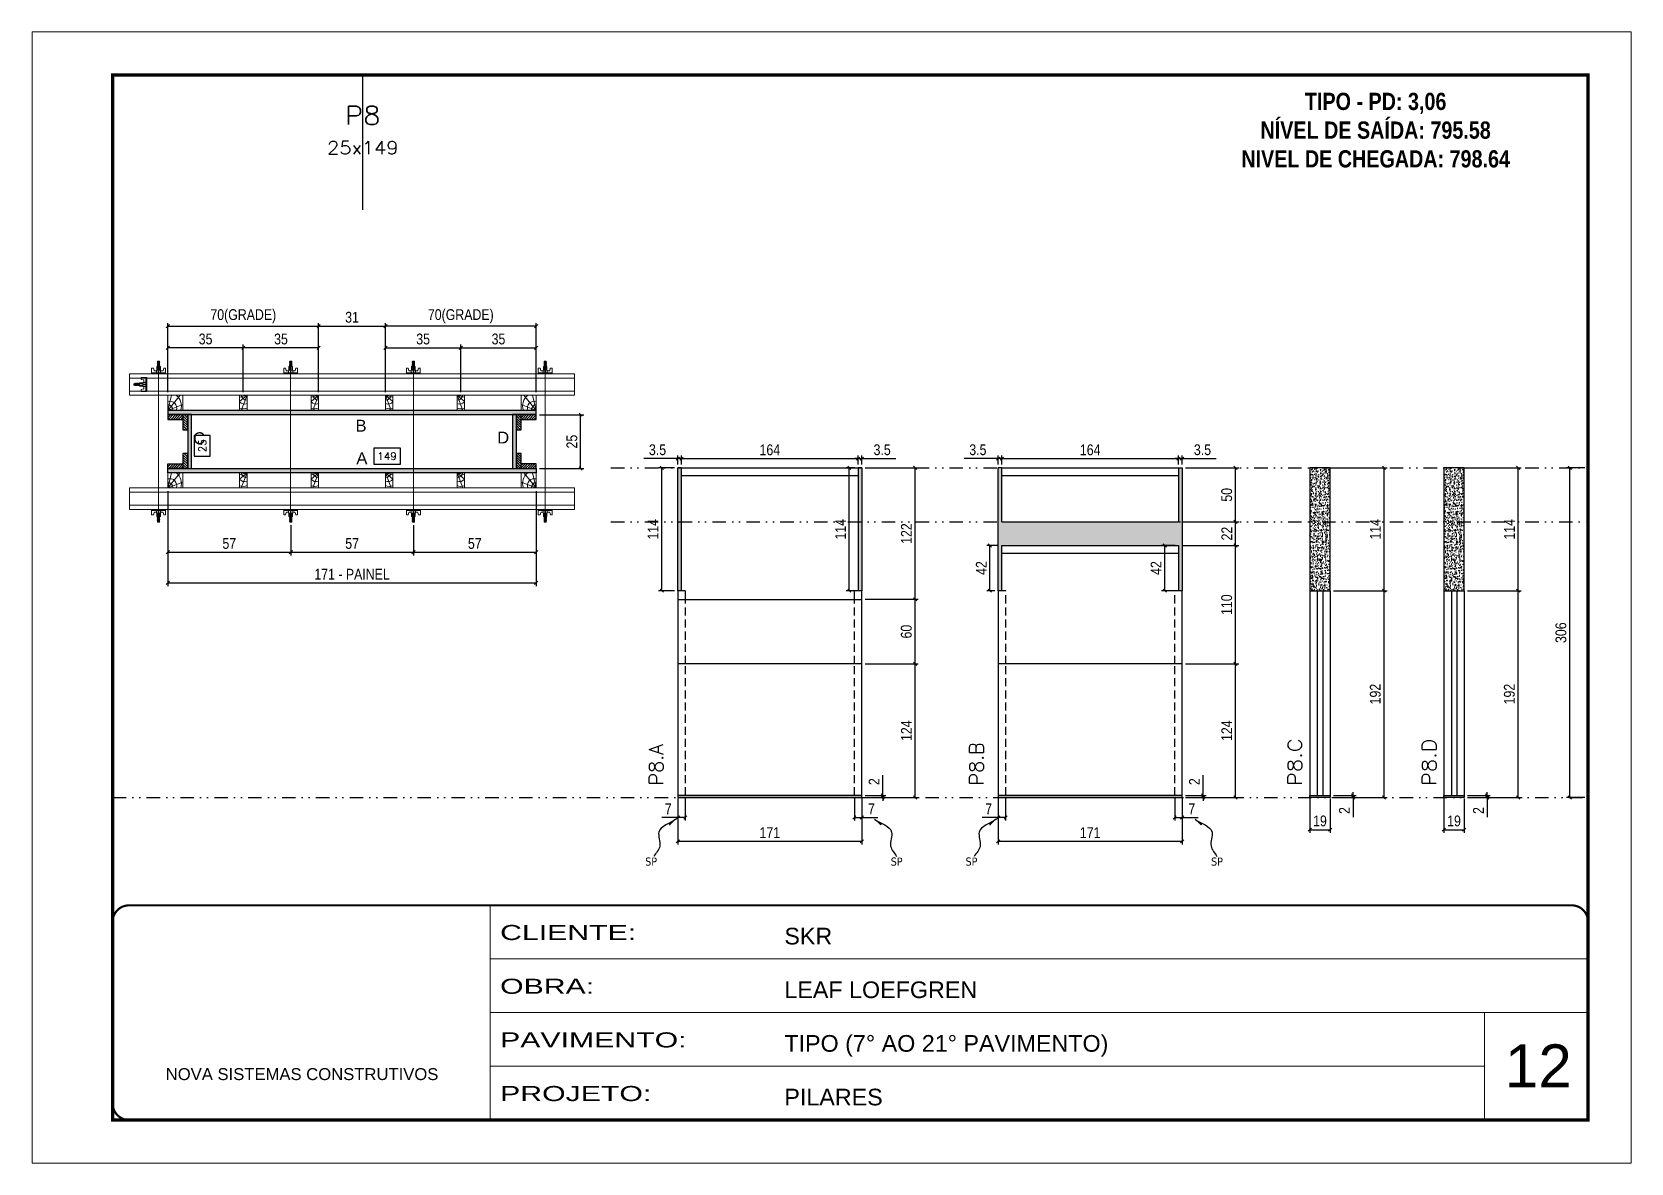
# Model space of a CAD drawing. Extents: x 14400 to 27878, y -21631 to 6985.
# Drawn here: x 19182 to 20667, y 3638 to 4688 of the extents above; entities that cross this region are included whole.
import ezdxf
from ezdxf.enums import TextEntityAlignment as Align

# ---------------------------------------------------------------- set-up
doc = ezdxf.new("R2010")
doc.units = 0
for name, pattern in [('CONTINUO', [0]), ('DASHED', [0.75, 0.5, -0.25]), ('DIVIDE2', [0.625, 0.25, -0.125, 0, -0.125, 0, -0.125]), ('HIDDEN', [0.375, 0.25, -0.125])]:
    doc.linetypes.add(name, pattern=pattern)
for name, color, linetype, lineweight in [('CARIMBO', 255, 'Continuous', 9), ('Folhas', 255, 'Continuous', 9), ('Hachura', 251, 'Continuous', 9), ('Madeira', 126, 'Continuous', 18), ('Perfil Metálico', 224, 'Continuous', 18), ('SARRAFO DE PRESSAO', 251, 'DASHED', 9), ('Texto Seção', 7, 'Continuous', 15)]:
    doc.layers.add(name, color=color, linetype=linetype, lineweight=lineweight)
for name, color, linetype in [('CHAPA', 1, 'Continuous'), ('COTA', 241, 'Continuous'), ('MEIO_PONT', 93, 'Continuous'), ('NOMENCLATURA', 7, 'Continuous'), ('Nível', 160, 'Continuous'), ('Painéis', 200, 'Continuous'), ('SARR_2.2x7', 40, 'Continuous'), ('SARRAFO', 251, 'Continuous'), ('Sarrafo de Pressão', 42, 'HIDDEN'), ('texto', 7, 'Continuous'), ('Texto de Titulo', 7, 'Continuous'), ('Texto Qtd Sarr', 242, 'Continuous'), ('TEXTO_GERAL', 7, 'Continuous')]:
    doc.layers.add(name, color=color, linetype=linetype)
doc.styles.add('ARIAL', font='arial.ttf')
doc.styles.add('COTA TECNICA', font='techl___.ttf', dxfattribs={"height": 10})
doc.styles.add('COTA TECNICA 2X', font='techl___.ttf', dxfattribs={"height": 10})
doc.styles.add('COTA TECNICA-50', font='techl___.ttf', dxfattribs={"height": 10})
doc.styles.add('REGUA-120', font='ROMANS.shx', dxfattribs={"height": 15})
doc.styles.add('ROMANC', font='techb___.ttf', dxfattribs={"height": 2.5})
doc.styles.add('ROMANS', font='romans.shx')
doc.styles.get("Standard").update_dxf_attribs({"font": 'arial.ttf'})
doc.styles.add('Tecnologia', font='')
doc.styles.get('Tecnologia').set_extended_font_data('Forgotten Futurist')
doc.dimstyles.new('COTA PAINEL-50', dxfattribs={"dimtxt": 10, "dimasz": 3, "dimexe": 3, "dimexo": 3, "dimgap": 3, "dimtad": 1, "dimdec": 1, "dimzin": 12, "dimdsep": 46, "dimtxsty": 'COTA TECNICA-50', "dimblk1": 'OBLIQUE', "dimblk2": 'OBLIQUE', "dimsah": 1, "dimcen": 0.9, "dimclrd": 4, "dimclre": 4, "dimclrt": 240, "dimadec": 1, "dimazin": 3, "dimtfac": 1, "dimtdec": 1, "dimtmove": 0, "dimatfit": 3, "dimfxl": 1, "dimtolj": 1, "dimtzin": 12, "dimarcsym": 0})
doc.dimstyles.new('PAINEL', dxfattribs={"dimtxt": 10, "dimasz": 3, "dimexe": 3, "dimexo": 3, "dimgap": 3, "dimtad": 1, "dimdec": 1, "dimzin": 12, "dimdsep": 46, "dimtxsty": 'COTA TECNICA', "dimblk1": 'OBLIQUE', "dimblk2": 'OBLIQUE', "dimsah": 1, "dimcen": 0.9, "dimclrd": 4, "dimclre": 4, "dimclrt": 240, "dimadec": 1, "dimazin": 3, "dimtfac": 1, "dimtdec": 1, "dimtmove": 0, "dimatfit": 3, "dimfxl": 1, "dimtolj": 1, "dimtzin": 12, "dimarcsym": 0})
doc.dimstyles.new('SECAO PILAR', dxfattribs={"dimtxt": 10, "dimasz": 3, "dimexe": 3, "dimexo": 3, "dimgap": 3, "dimtad": 1, "dimdec": 1, "dimlfac": 0.5, "dimzin": 12, "dimdsep": 46, "dimtxsty": 'COTA TECNICA 2X', "dimblk1": 'OBLIQUE', "dimblk2": 'OBLIQUE', "dimsah": 1, "dimcen": 0.9, "dimclrd": 256, "dimclre": 256, "dimclrt": 256, "dimadec": 1, "dimazin": 3, "dimtfac": 1, "dimtdec": 1, "dimtmove": 0, "dimatfit": 3, "dimfxl": 1, "dimtolj": 1, "dimtzin": 12, "dimarcsym": 0})
doc.dimstyles.new('SECÇÃO 2', dxfattribs={"dimtxt": 7, "dimasz": 6, "dimexe": 0.18, "dimexo": 2, "dimgap": -4, "dimtad": 3, "dimdec": 1, "dimlfac": 0.5, "dimzin": 12, "dimdsep": 46, "dimtxsty": 'ROMANS', "dimblk": 'ARCHTICK', "dimcen": 0.09, "dimse1": 1, "dimse2": 1, "dimsd1": 1, "dimsd2": 1, "dimclrd": 180, "dimclre": 5, "dimclrt": 1, "dimadec": 0, "dimazin": 3, "dimtfac": 1, "dimtdec": 1, "dimtofl": 0, "dimtmove": 0, "dimatfit": 3, "dimldrblk": 'ARCHTICK', "dimfxl": 1, "dimtolj": 1, "dimtzin": 0, "dimarcsym": 0})
doc.dimstyles.get("Standard").update_dxf_attribs({"dimtxt": 0.18, "dimasz": 0.18, "dimexe": 0.18, "dimexo": 0.0625, "dimgap": 0.09, "dimtad": 0, "dimtih": 1, "dimtoh": 1, "dimdec": 4, "dimzin": 0, "dimdsep": 46, "dimtxsty": 'Standard', "dimcen": 0.09, "dimadec": 0, "dimazin": 0, "dimtfac": 1, "dimtdec": 4, "dimtofl": 0, "dimtmove": 0, "dimatfit": 3, "dimfxl": 1, "dimtolj": 1, "dimtzin": 0, "dimarcsym": 0})

msp = doc.modelspace()

# ---------------------------------------------------------------- texts
at = {"layer": 'CARIMBO', "style": 'ARIAL'}
msp.add_text('12', height=40, dxfattribs=at).set_placement((20549.828, 3707.721))
at = {"layer": 'NOMENCLATURA', "color": 2, "insert": (20429.806, 4631.162), "char_height": 16, "attachment_point": 2, "style": 'ROMANC'}
msp.add_mtext_dynamic_manual_height_columns('TIPO - PD: 3,06\\PNÍVEL DE SAÍDA: 795.58\\PNIVEL DE CHEGADA: 798.64', width=432.35115, gutter_width=1, heights=[0], dxfattribs=at)
at = {"layer": 'texto', "color": 0, "char_height": 7.5, "attachment_point": 5}
for insert in [(19756.948, 3917.369), (19984.972, 3917.369), (20054.442, 3917.369), (20282.467, 3917.369)]:
    msp.add_mtext('{\\fTahoma|b0|i0|c0|p34;\\C4;SP}', dxfattribs=dict(at, insert=insert))
at = {"layer": 'Texto Seção', "style": 'REGUA-120', "width": 1.1}
for s, p in [('P8.C', (20361.375, 3987.624)), ('P8.D', (20485.89, 3987.624))]:
    msp.add_text(s, height=13, rotation=90, dxfattribs=at).set_placement(p)
at = {"layer": 'Texto Seção', "char_height": 13, "width": 285.32988, "attachment_point": 7, "rotation": 90, "style": 'REGUA-120'}
for s, insert in [('P8.A', (19768.254, 3988.112)), ('P8.B', (20065.749, 3988.112))]:
    msp.add_mtext(s, dxfattribs=dict(at, insert=insert))
at = {"layer": 'TEXTO_GERAL', "style": 'ARIAL'}
for s, p in [('B', (19487.589, 4322.075)), ('C', (19337.204, 4310.469)), ('D', (19619.547, 4311.048)), ('A', (19488.335, 4291.845))]:
    msp.add_text(s, height=11, dxfattribs=at).set_placement(p, align=Align.MIDDLE_CENTER)

# ---------------------------------------------------------------- blocks, each defined once
blk = doc.blocks.new('9999999999')
at = {"color": 30, "linetype": 'CONTINUO'}
for p, q in [((98564.6, 34230.2), (98564.6, 34429.4)), ((98564.6, 34379.6), (99584, 34379.6)), ((98564.6, 34329.8), (99488, 34329.8)), ((99584, 34329.8), (99488, 34329.8)), ((99488, 34329.8), (99488, 34230.2)), ((98564.6, 34280), (99488, 34280))]:
    blk.add_line(p, q, dxfattribs=at)
at = {"color": 30, "linetype": 'CONTINUO', "const_width": 2}
blk.add_lwpolyline([(99584, 34230.2), (99584, 34414.4, 0.414214), (99569, 34429.4), (98229, 34429.4, 0.414214), (98214, 34414.4), (98214, 34245.2, 0.414214), (98229, 34230.2), (99584, 34230.2)], format="xyb", dxfattribs=at)
at = {"layer": 'Folhas'}
blk.add_lwpolyline([(98139, 34190.2), (99624, 34190.2), (99624, 35240.2), (98139, 35240.2)], close=True, dxfattribs=at)
at = {"layer": 'Folhas', "color": 30, "const_width": 3}
blk.add_lwpolyline([(98214, 34230.2), (99584, 34230.2), (99584, 35200.2), (98214, 35200.2)], close=True, dxfattribs=at)
at = {"color": 7, "linetype": 'Continuous', "ltscale": 5, "style": 'ARIAL'}
for s, height, p in [('SKR', 15.48, (98837.7, 34393.1)), ('LEAF LOEFGREN', 15.483, (98837.7, 34343.3)), ('TIPO (7° AO 21° PAVIMENTO)', 15.483, (98837.7, 34293.5)), ('NOVA SISTEMAS CONSTRUTIVOS', 11.059, (98263.2, 34267.2)), ('PILARES', 15.48, (98837.7, 34243.7))]:
    blk.add_text(s, height=height, dxfattribs=at).set_placement(p)
at = {"layer": 'Folhas', "color": 7, "style": 'Tecnologia', "width": 1.5}
for s, p in [('CLIENTE:', (98573.7, 34397.2)), ('OBRA:', (98573.7, 34347.3)), ('PAVIMENTO:', (98573.7, 34297.5)), ('PROJETO:', (98573.7, 34247.7))]:
    blk.add_text(s, height=14, dxfattribs=at).set_placement(p)
blk = doc.blocks.new('*D1049')
at = {"layer": 'COTA', "color": 180, "lineweight": -2, "transparency": 16777216}
for p, q in [((19347.6, 4313.1), (19332.6, 4313.1)), ((19332.6, 4313.1), (19332.6, 4293.7)), ((19347.6, 4293.7), (19347.6, 4313.1)), ((19332.6, 4293.7), (19347.6, 4293.7))]:
    blk.add_line(p, q, dxfattribs=at)
at = {"layer": 'Defpoints', "color": 0, "transparency": 16777216}
for p in [(19347.5, 4332.3), (19347.5, 4282.3), (19351.6, 4282.3)]:
    blk.add_point(p, dxfattribs=at)
at = {"layer": 'COTA', "color": 1, "transparency": 16777216, "insert": (19340.1, 4303.4), "char_height": 7, "attachment_point": 5, "rotation": 90, "style": 'ROMANS'}
blk.add_mtext('\\A1;25', dxfattribs=at)
blk = doc.blocks.new('_ArchTick')
at = {"color": 0, "linetype": 'ByBlock', "const_width": 0.15}
blk.add_lwpolyline([(-0.5, -0.5), (0.5, 0.5)], dxfattribs=at)
blk = doc.blocks.new('*D1050')
at = {"layer": 'COTA', "color": 180, "lineweight": -2, "transparency": 16777216}
for p, q in [((19524.1, 4301.3), (19499.4, 4301.3)), ((19499.4, 4301.3), (19499.4, 4286.3)), ((19524.1, 4286.3), (19524.1, 4301.3)), ((19499.4, 4286.3), (19524.1, 4286.3))]:
    blk.add_line(p, q, dxfattribs=at)
at = {"layer": 'Defpoints', "color": 0, "transparency": 16777216}
for p in [(19330.2, 4282.3), (19628.2, 4282.3), (19628.2, 4282.3)]:
    blk.add_point(p, dxfattribs=at)
at = {"layer": 'COTA', "color": 1, "transparency": 16777216, "insert": (19511.7, 4293.8), "char_height": 7, "attachment_point": 5, "style": 'ROMANS'}
blk.add_mtext('\\A1;149', dxfattribs=at)
blk = doc.blocks.new('_Oblique')
at = {"color": 0, "linetype": 'ByBlock', "lineweight": -2}
blk.add_line((-0.5, -0.5), (0.5, 0.5), dxfattribs=at)
blk = doc.blocks.new('*D1051')
at = {"layer": 'COTA', "lineweight": -2, "transparency": 16777216}
for p, q in [((19308.2, 4261.3), (19308.2, 4173.2)), ((19650.2, 4261.4), (19650.2, 4173.2)), ((19308.2, 4176.2), (19650.2, 4176.2))]:
    blk.add_line(p, q, dxfattribs=at)
at = {"layer": 'Defpoints', "color": 0, "transparency": 16777216}
for p in [(19308.2, 4264.3), (19650.2, 4264.4), (19650.2, 4176.2)]:
    blk.add_point(p, dxfattribs=at)
at = {"layer": 'COTA', "lineweight": -2, "transparency": 16777216, "xscale": 3, "yscale": 3, "zscale": 3, "rotation": 180}
blk.add_blockref('_Oblique', (19308.2, 4176.2), dxfattribs=at)
at = {"layer": 'COTA', "lineweight": -2, "transparency": 16777216, "xscale": 3, "yscale": 3, "zscale": 3}
blk.add_blockref('_Oblique', (19650.2, 4176.2), dxfattribs=at)
at = {"layer": 'COTA', "transparency": 16777216, "insert": (19479.2, 4184.2), "char_height": 10, "attachment_point": 5, "style": 'COTA TECNICA 2X'}
blk.add_mtext('\\A1;171 - PAINEL', dxfattribs=at)
blk = doc.blocks.new('*D1052')
at = {"layer": 'COTA', "lineweight": -2, "transparency": 16777216}
for p, q in [((19308.2, 4261.3), (19308.2, 4201.6)), ((19422.3, 4229.6), (19422.3, 4201.6)), ((19308.2, 4204.6), (19422.3, 4204.6))]:
    blk.add_line(p, q, dxfattribs=at)
at = {"layer": 'Defpoints', "color": 0, "transparency": 16777216}
for p in [(19308.2, 4264.3), (19422.3, 4232.6), (19422.3, 4204.6)]:
    blk.add_point(p, dxfattribs=at)
at = {"layer": 'COTA', "lineweight": -2, "transparency": 16777216, "xscale": 3, "yscale": 3, "zscale": 3, "rotation": 180}
blk.add_blockref('_Oblique', (19308.2, 4204.6), dxfattribs=at)
at = {"layer": 'COTA', "lineweight": -2, "transparency": 16777216, "xscale": 3, "yscale": 3, "zscale": 3}
blk.add_blockref('_Oblique', (19422.3, 4204.6), dxfattribs=at)
at = {"layer": 'COTA', "transparency": 16777216, "insert": (19365.2, 4212.7), "char_height": 10, "attachment_point": 5, "style": 'COTA TECNICA 2X'}
blk.add_mtext('\\A1;57', dxfattribs=at)
blk = doc.blocks.new('*D1053')
at = {"layer": 'COTA', "lineweight": -2, "transparency": 16777216}
for p, q in [((19650.2, 4261.3), (19650.2, 4201.6)), ((19536.3, 4229.6), (19536.3, 4201.6)), ((19536.3, 4204.6), (19650.2, 4204.6))]:
    blk.add_line(p, q, dxfattribs=at)
at = {"layer": 'Defpoints', "color": 0, "transparency": 16777216}
for p in [(19650.2, 4264.3), (19536.3, 4232.6), (19650.2, 4204.6)]:
    blk.add_point(p, dxfattribs=at)
at = {"layer": 'COTA', "lineweight": -2, "transparency": 16777216, "xscale": 3, "yscale": 3, "zscale": 3, "rotation": 180}
blk.add_blockref('_Oblique', (19536.3, 4204.6), dxfattribs=at)
at = {"layer": 'COTA', "lineweight": -2, "transparency": 16777216, "xscale": 3, "yscale": 3, "zscale": 3}
blk.add_blockref('_Oblique', (19650.2, 4204.6), dxfattribs=at)
at = {"layer": 'COTA', "transparency": 16777216, "insert": (19593.2, 4212.7), "char_height": 10, "attachment_point": 5, "style": 'COTA TECNICA 2X'}
blk.add_mtext('\\A1;57', dxfattribs=at)
blk = doc.blocks.new('C')
at = {"layer": 'Hachura', "color": 0}
for p, q in [((0, 3.22), (0, -3.22)), ((0.45, 3.22), (0, 3.22)), ((0.46, 3.16), (0, 3.16)), ((0.46, 3.05), (0, 3.05)), ((0.46, 2.88), (0, 2.88)), ((0, 2.75), (0, -1.16)), ((0.46, 2.65), (0, 2.65)), ((0.46, 2.23), (0, 2.23)), ((0.46, 1.51), (0, 1.51)), ((0.39, 0.49), (0.17, 0.49)), ((0.45, -3.23), (0.45, 3.22)), ((0.45, 3.22), (2.58, 3.22)), ((1.74, 0.97), (0.45, 0.97)), ((1.45, 0.1), (0.45, 0.1)), ((1.35, 1.94), (1.35, 0.96)), ((2.58, 2.39), (1.47, 2.09)), ((1.74, -0.97), (1.74, 0.97)), ((1.74, 0.97), (1.74, 0.84)), ((1.74, 0.97), (1.74, 0.84)), ((1.74, 0.84), (3.35, 0.84)), ((3.35, 0.45), (1.74, 0.45)), ((2.58, 3.22), (2.58, 2.39)), ((3.32, 0.84), (3.32, -0.84)), ((3.35, 0.84), (3.35, -0.84)), ((3.68, 0.45), (3.35, 0.45)), ((3.84, -0.52), (3.35, 0.45)), ((3.35, 0.06), (3.67, -0.57)), ((3.68, 0.45), (4.16, -0.52)), ((3.72, 0.5), (4.25, -0.57)), ((4.37, -0.55), (3.83, 0.53)), ((4.15, 0.45), (3.93, 0.45)), ((4.42, -0.52), (3.93, 0.45)), ((4.15, 0.45), (4.26, 0.45)), ((4.26, 0.45), (4.74, -0.52)), ((4.3, 0.5), (4.83, -0.57)), ((4.95, -0.55), (4.41, 0.53)), ((4.51, 0.45), (4.84, 0.45)), ((5, -0.52), (4.51, 0.45)), ((4.84, 0.45), (5.32, -0.52)), ((4.88, 0.5), (5.41, -0.57)), ((5.53, -0.55), (4.99, 0.53)), ((5.58, -0.52), (5.09, 0.45)), ((5.42, 0.45), (5.09, 0.45)), ((5.58, -0.52), (5.09, 0.45)), ((5.42, 0.45), (5.74, -0.19)), ((5.46, 0.5), (5.74, -0.07)), ((5.74, 0.19), (5.57, 0.53)), ((5.74, 0.32), (5.68, 0.45)), ((5.68, 0.45), (5.74, 0.45)), ((5.74, 0.45), (5.9, 0.29)), ((5.74, 0.45), (5.74, -0.52)), ((5.9, -0.36), (5.9, 0.29)), ((0.45, 0), (0, 0)), ((0.46, -1.52), (0, -1.52)), ((0.46, -2.23), (0, -2.23)), ((0.46, -2.65), (0, -2.65)), ((0.46, -2.88), (0, -2.88)), ((0.46, -3.05), (0, -3.05)), ((0.46, -3.16), (0, -3.16)), ((0, -3.22), (2.57, -3.22)), ((0.08, -0.48), (0.29, -0.48)), ((0.29, -0.48), (0.4, -0.48)), ((0.45, 0), (0.45, -0.97)), ((0.45, -0.16), (1.45, -0.16)), ((0.45, -0.65), (0.45, -0.32)), ((0.45, -3.23), (0.45, -0.65)), ((0.45, -0.97), (1.74, -0.97)), ((1.35, -1.94), (1.35, -0.97)), ((2.58, -2.39), (1.47, -2.1)), ((3.35, -0.32), (1.74, -0.32)), ((3.35, -0.84), (1.74, -0.84)), ((2.58, -3.23), (2.58, -2.39)), ((3.35, -0.07), (3.58, -0.52)), ((3.35, -0.52), (3.58, -0.52)), ((3.84, -0.52), (4.16, -0.52)), ((4.42, -0.52), (4.74, -0.52)), ((4.63, -0.52), (4.74, -0.52)), ((5, -0.52), (5.32, -0.52)), ((5.58, -0.52), (5.74, -0.52)), ((5.74, -0.52), (5.9, -0.36)), ((5.74, -0.52), (5.74, -0.52))]:
    blk.add_line(p, q, dxfattribs=at)
for centre, radius, start, end in [((1.52, 1.94), 0.161, 104.74356, 180), ((1.44, -0.03), 0.129, 272.69497, 87.30503), ((3.81, 0.39), 0.143, 25.56881, 154.43119), ((4.39, 0.39), 0.143, 25.56881, 154.43119), ((4.97, 0.39), 0.143, 25.56881, 154.43119), ((5.55, 0.39), 0.143, 25.56881, 154.43119), ((0.17, -0.37), 0.174, 221.74404, 317.85924), ((1.52, -1.94), 0.161, 180, 255.25644), ((3.71, -0.4), 0.174, 222.14076, 318.25596), ((4.29, -0.4), 0.174, 222.14076, 318.25596), ((4.87, -0.4), 0.174, 222.14076, 318.25596), ((5.45, -0.4), 0.174, 222.14076, 318.25596), ((5.61, -0.4), 0.174, 317.85924, 318.25596)]:
    blk.add_arc(centre, radius, start, end, dxfattribs=at)
blk = doc.blocks.new('*D1054')
at = {"layer": 'COTA', "lineweight": -2, "transparency": 16777216}
for p, q in [((19422.3, 4229.6), (19422.3, 4201.6)), ((19536.3, 4229.6), (19536.3, 4201.6)), ((19422.3, 4204.6), (19536.3, 4204.6))]:
    blk.add_line(p, q, dxfattribs=at)
at = {"layer": 'Defpoints', "color": 0, "transparency": 16777216}
for p in [(19422.3, 4232.6), (19536.3, 4232.6), (19536.3, 4204.6)]:
    blk.add_point(p, dxfattribs=at)
at = {"layer": 'COTA', "lineweight": -2, "transparency": 16777216, "xscale": 3, "yscale": 3, "zscale": 3, "rotation": 180}
blk.add_blockref('_Oblique', (19422.3, 4204.6), dxfattribs=at)
at = {"layer": 'COTA', "lineweight": -2, "transparency": 16777216, "xscale": 3, "yscale": 3, "zscale": 3}
blk.add_blockref('_Oblique', (19536.3, 4204.6), dxfattribs=at)
at = {"layer": 'COTA', "transparency": 16777216, "insert": (19479.3, 4212.7), "char_height": 10, "attachment_point": 5, "style": 'COTA TECNICA 2X'}
blk.add_mtext('\\A1;57', dxfattribs=at)
blk = doc.blocks.new('*D1055')
at = {"layer": 'COTA', "lineweight": -2, "transparency": 16777216}
for p, q in [((19510.2, 4353.3), (19510.2, 4397.3)), ((19580.2, 4353.3), (19580.2, 4397.3)), ((19510.2, 4394.3), (19580.2, 4394.3))]:
    blk.add_line(p, q, dxfattribs=at)
at = {"layer": 'Defpoints', "color": 0, "transparency": 16777216}
for p in [(19580.2, 4394.3), (19510.2, 4350.3), (19580.2, 4350.3)]:
    blk.add_point(p, dxfattribs=at)
at = {"layer": 'COTA', "lineweight": -2, "transparency": 16777216, "xscale": 3, "yscale": 3, "zscale": 3, "rotation": 180}
blk.add_blockref('_Oblique', (19510.2, 4394.3), dxfattribs=at)
at = {"layer": 'COTA', "lineweight": -2, "transparency": 16777216, "xscale": 3, "yscale": 3, "zscale": 3}
blk.add_blockref('_Oblique', (19580.2, 4394.3), dxfattribs=at)
at = {"layer": 'COTA', "transparency": 16777216, "insert": (19545.2, 4402.5), "char_height": 10, "attachment_point": 5, "style": 'COTA TECNICA 2X'}
blk.add_mtext('\\A1;35', dxfattribs=at)
blk = doc.blocks.new('*D1056')
at = {"layer": 'COTA', "lineweight": -2, "transparency": 16777216}
for p, q in [((19580.2, 4353.3), (19580.2, 4397.3)), ((19650.2, 4353.3), (19650.2, 4397.3)), ((19580.2, 4394.3), (19650.2, 4394.3))]:
    blk.add_line(p, q, dxfattribs=at)
at = {"layer": 'Defpoints', "color": 0, "transparency": 16777216}
for p in [(19650.2, 4394.3), (19580.2, 4350.3), (19650.2, 4350.3)]:
    blk.add_point(p, dxfattribs=at)
at = {"layer": 'COTA', "lineweight": -2, "transparency": 16777216, "xscale": 3, "yscale": 3, "zscale": 3, "rotation": 180}
blk.add_blockref('_Oblique', (19580.2, 4394.3), dxfattribs=at)
at = {"layer": 'COTA', "lineweight": -2, "transparency": 16777216, "xscale": 3, "yscale": 3, "zscale": 3}
blk.add_blockref('_Oblique', (19650.2, 4394.3), dxfattribs=at)
at = {"layer": 'COTA', "transparency": 16777216, "insert": (19615.2, 4402.5), "char_height": 10, "attachment_point": 5, "style": 'COTA TECNICA 2X'}
blk.add_mtext('\\A1;35', dxfattribs=at)
blk = doc.blocks.new('*D1057')
at = {"layer": 'COTA', "lineweight": -2, "transparency": 16777216}
for p, q in [((19510.2, 4353.3), (19510.2, 4417.4)), ((19650.2, 4414.4), (19510.2, 4414.4)), ((19650.2, 4353.3), (19650.2, 4417.4))]:
    blk.add_line(p, q, dxfattribs=at)
at = {"layer": 'Defpoints', "color": 0, "transparency": 16777216}
for p in [(19510.2, 4414.4), (19510.2, 4350.3), (19650.2, 4350.3)]:
    blk.add_point(p, dxfattribs=at)
at = {"layer": 'COTA', "lineweight": -2, "transparency": 16777216, "xscale": 3, "yscale": 3, "zscale": 3, "rotation": 180}
blk.add_blockref('_Oblique', (19510.2, 4414.4), dxfattribs=at)
at = {"layer": 'COTA', "lineweight": -2, "transparency": 16777216, "xscale": 3, "yscale": 3, "zscale": 3}
blk.add_blockref('_Oblique', (19650.2, 4414.4), dxfattribs=at)
at = {"layer": 'COTA', "transparency": 16777216, "insert": (19580.2, 4423.7), "char_height": 10, "attachment_point": 5, "style": 'COTA TECNICA 2X'}
blk.add_mtext('\\A1;70(GRADE)', dxfattribs=at)
blk = doc.blocks.new('*D1058')
at = {"layer": 'COTA', "lineweight": -2, "transparency": 16777216}
for p, q in [((19653.2, 4332.3), (19694.5, 4332.3)), ((19691.5, 4282.3), (19691.5, 4332.3)), ((19653.2, 4282.3), (19694.5, 4282.3))]:
    blk.add_line(p, q, dxfattribs=at)
at = {"layer": 'Defpoints', "color": 0, "transparency": 16777216}
for p in [(19650.2, 4332.3), (19691.5, 4332.3), (19650.2, 4282.3)]:
    blk.add_point(p, dxfattribs=at)
at = {"layer": 'COTA', "lineweight": -2, "transparency": 16777216, "xscale": 3, "yscale": 3, "zscale": 3}
for p, rotation in [((19691.5, 4332.3), 90), ((19691.5, 4282.3), 270)]:
    blk.add_blockref('_Oblique', p, dxfattribs=dict(at, rotation=rotation))
at = {"layer": 'COTA', "transparency": 16777216, "insert": (19683.4, 4307.3), "char_height": 10, "attachment_point": 5, "rotation": 90, "style": 'COTA TECNICA 2X'}
blk.add_mtext('\\A1;25', dxfattribs=at)
blk = doc.blocks.new('PONTALETE')
at = {"layer": 'Madeira'}
for q in [(2.71, 7), (7, 5.76), (7, 1.74)]:
    blk.add_line((0, 0), q, dxfattribs=at)
blk.add_lwpolyline([(0, 0), (7, 0), (7, 7), (0, 7)], close=True, dxfattribs=at)
for centre, radius, start, end in [((2.04, 0.06), 6.23, 37.28179, 109.09128), ((1.09, 0.9), 3.19, 343.60304, 109.98471), ((-0.21, -0.78), 3.09, 14.63219, 86.0383)]:
    blk.add_arc(centre, radius, start, end, dxfattribs=at)
blk = doc.blocks.new('MEIO PONTALETE')
at = {"layer": 'Madeira'}
for q in [(2.71, 7), (3.5, 2.88), (3.5, 0.87)]:
    blk.add_line((0, 0), q, dxfattribs=at)
blk.add_lwpolyline([(0, 0), (3.5, 0), (3.5, 7), (0, 7)], close=True, dxfattribs=at)
for centre, radius, start, end in [((2.04, 0.06), 6.23, 76.44987, 109.09128), ((1.09, 0.9), 3.19, 40.90626, 109.98471), ((-0.21, -0.78), 3.09, 14.63219, 86.0383)]:
    blk.add_arc(centre, radius, start, end, dxfattribs=at)
blk = doc.blocks.new('titulo1')
at = {"layer": 'Defpoints', "color": 252, "linetype": 'HIDDEN', "ltscale": 2}
blk.add_line((0, 0), (0, 125), dxfattribs=at)
at = {"layer": 'Defpoints', "style": 'ROMANS', "oblique": 15}
blk.add_attdef('FOLHA', text='', height=10, dxfattribs=at).set_placement((0, 15.6), align=Align.MIDDLE_CENTER)
at = {"layer": 'Texto Qtd Sarr', "color": 3, "style": 'ROMANS', "oblique": 15}
for tag, height, p in [('TITULO', 17, (0, 71.4)), ('SEÇÃO', 12, (0, 41.5))]:
    blk.add_attdef(tag, text='', height=height, dxfattribs=at).set_placement(p, align=Align.MIDDLE_CENTER)
blk = doc.blocks.new('*D1059')
at = {"layer": 'COTA', "lineweight": -2, "transparency": 16777216}
for p, q in [((19378.2, 4353.3), (19378.2, 4397.3)), ((19448.2, 4353.3), (19448.2, 4397.3)), ((19448.2, 4394.3), (19378.2, 4394.3))]:
    blk.add_line(p, q, dxfattribs=at)
at = {"layer": 'Defpoints', "color": 0, "transparency": 16777216}
for p in [(19378.2, 4394.3), (19378.2, 4350.3), (19448.2, 4350.3)]:
    blk.add_point(p, dxfattribs=at)
at = {"layer": 'COTA', "lineweight": -2, "transparency": 16777216, "xscale": 3, "yscale": 3, "zscale": 3, "rotation": 180}
blk.add_blockref('_Oblique', (19378.2, 4394.3), dxfattribs=at)
at = {"layer": 'COTA', "lineweight": -2, "transparency": 16777216, "xscale": 3, "yscale": 3, "zscale": 3}
blk.add_blockref('_Oblique', (19448.2, 4394.3), dxfattribs=at)
at = {"layer": 'COTA', "transparency": 16777216, "insert": (19413.2, 4402.5), "char_height": 10, "attachment_point": 5, "style": 'COTA TECNICA 2X'}
blk.add_mtext('\\A1;35', dxfattribs=at)
blk = doc.blocks.new('*D1060')
at = {"layer": 'COTA', "lineweight": -2, "transparency": 16777216}
for p, q in [((19308.2, 4353.3), (19308.2, 4397.3)), ((19378.2, 4353.3), (19378.2, 4397.3)), ((19378.2, 4394.3), (19308.2, 4394.3))]:
    blk.add_line(p, q, dxfattribs=at)
at = {"layer": 'Defpoints', "color": 0, "transparency": 16777216}
for p in [(19308.2, 4394.3), (19308.2, 4350.3), (19378.2, 4350.3)]:
    blk.add_point(p, dxfattribs=at)
at = {"layer": 'COTA', "lineweight": -2, "transparency": 16777216, "xscale": 3, "yscale": 3, "zscale": 3, "rotation": 180}
blk.add_blockref('_Oblique', (19308.2, 4394.3), dxfattribs=at)
at = {"layer": 'COTA', "lineweight": -2, "transparency": 16777216, "xscale": 3, "yscale": 3, "zscale": 3}
blk.add_blockref('_Oblique', (19378.2, 4394.3), dxfattribs=at)
at = {"layer": 'COTA', "transparency": 16777216, "insert": (19343.2, 4402.5), "char_height": 10, "attachment_point": 5, "style": 'COTA TECNICA 2X'}
blk.add_mtext('\\A1;35', dxfattribs=at)
blk = doc.blocks.new('*D1061')
at = {"layer": 'COTA', "lineweight": -2, "transparency": 16777216}
for p, q in [((19308.2, 4353.3), (19308.2, 4417.4)), ((19308.2, 4414.4), (19448.2, 4414.4)), ((19448.2, 4353.3), (19448.2, 4417.4))]:
    blk.add_line(p, q, dxfattribs=at)
at = {"layer": 'Defpoints', "color": 0, "transparency": 16777216}
for p in [(19448.2, 4414.4), (19308.2, 4350.3), (19448.2, 4350.3)]:
    blk.add_point(p, dxfattribs=at)
at = {"layer": 'COTA', "lineweight": -2, "transparency": 16777216, "xscale": 3, "yscale": 3, "zscale": 3, "rotation": 180}
blk.add_blockref('_Oblique', (19308.2, 4414.4), dxfattribs=at)
at = {"layer": 'COTA', "lineweight": -2, "transparency": 16777216, "xscale": 3, "yscale": 3, "zscale": 3}
blk.add_blockref('_Oblique', (19448.2, 4414.4), dxfattribs=at)
at = {"layer": 'COTA', "transparency": 16777216, "insert": (19378.2, 4423.7), "char_height": 10, "attachment_point": 5, "style": 'COTA TECNICA 2X'}
blk.add_mtext('\\A1;70(GRADE)', dxfattribs=at)
blk = doc.blocks.new('*D1066')
at = {"layer": 'COTA', "lineweight": -2, "transparency": 16777216}
for p, q in [((19448.2, 4353.3), (19448.2, 4417.4)), ((19448.2, 4414.4), (19510.2, 4414.4)), ((19510.2, 4353.3), (19510.2, 4417.4))]:
    blk.add_line(p, q, dxfattribs=at)
at = {"layer": 'Defpoints', "color": 0, "transparency": 16777216}
for p in [(19510.2, 4414.4), (19448.2, 4350.3), (19510.2, 4350.3)]:
    blk.add_point(p, dxfattribs=at)
at = {"layer": 'COTA', "lineweight": -2, "transparency": 16777216, "xscale": 3, "yscale": 3, "zscale": 3, "rotation": 180}
blk.add_blockref('_Oblique', (19448.2, 4414.4), dxfattribs=at)
at = {"layer": 'COTA', "lineweight": -2, "transparency": 16777216, "xscale": 3, "yscale": 3, "zscale": 3}
blk.add_blockref('_Oblique', (19510.2, 4414.4), dxfattribs=at)
at = {"layer": 'COTA', "transparency": 16777216, "insert": (19479.2, 4422.7), "char_height": 10, "attachment_point": 5, "style": 'COTA TECNICA 2X'}
blk.add_mtext('\\A1;31', dxfattribs=at)
blk = doc.blocks.new('*D1062')
at = {"layer": 'COTA', "color": 4, "lineweight": -2, "transparency": 16777216}
for p, q in [((19781.7, 3975.9), (19781.7, 3933.2)), ((19952.7, 3975.9), (19952.7, 3933.2)), ((19952.7, 3936.2), (19781.7, 3936.2))]:
    blk.add_line(p, q, dxfattribs=at)
at = {"layer": 'Defpoints', "color": 0, "transparency": 16777216}
for p in [(19781.7, 3978.9), (19952.7, 3978.9), (19781.7, 3936.2)]:
    blk.add_point(p, dxfattribs=at)
at = {"layer": 'COTA', "color": 4, "lineweight": -2, "transparency": 16777216, "xscale": 3, "yscale": 3, "zscale": 3, "rotation": 180}
blk.add_blockref('_Oblique', (19781.7, 3936.2), dxfattribs=at)
at = {"layer": 'COTA', "color": 4, "lineweight": -2, "transparency": 16777216, "xscale": 3, "yscale": 3, "zscale": 3}
blk.add_blockref('_Oblique', (19952.7, 3936.2), dxfattribs=at)
at = {"layer": 'COTA', "color": 240, "transparency": 16777216, "insert": (19867.2, 3944.3), "char_height": 10, "attachment_point": 5, "style": 'COTA TECNICA'}
blk.add_mtext('\\A1;171', dxfattribs=at)
blk = doc.blocks.new('*D1063')
at = {"layer": 'COTA', "color": 4, "lineweight": -2, "transparency": 16777216}
for p, q in [((19945.7, 3975.9), (19945.7, 3955.4)), ((19952.7, 3973.9), (19952.7, 3955.4)), ((19945.7, 3958.4), (19952.7, 3958.4)), ((19952.7, 3958.4), (19967.5, 3958.4))]:
    blk.add_line(p, q, dxfattribs=at)
at = {"layer": 'Defpoints', "color": 0, "transparency": 16777216}
for p in [(19945.7, 3978.9), (19952.7, 3976.9), (19952.7, 3958.4)]:
    blk.add_point(p, dxfattribs=at)
at = {"layer": 'COTA', "color": 4, "lineweight": -2, "transparency": 16777216, "xscale": 3, "yscale": 3, "zscale": 3, "rotation": 180}
blk.add_blockref('_Oblique', (19945.7, 3958.4), dxfattribs=at)
at = {"layer": 'COTA', "color": 4, "lineweight": -2, "transparency": 16777216, "xscale": 3, "yscale": 3, "zscale": 3}
blk.add_blockref('_Oblique', (19952.7, 3958.4), dxfattribs=at)
at = {"layer": 'COTA', "color": 240, "transparency": 16777216, "insert": (19961.6, 3966.4), "char_height": 10, "attachment_point": 5, "style": 'COTA TECNICA-50'}
blk.add_mtext('\\A1;7', dxfattribs=at)
blk = doc.blocks.new('*D1064')
at = {"layer": 'COTA', "color": 4, "lineweight": -2, "transparency": 16777216}
for p, q in [((19781.7, 3973.9), (19781.7, 3955.4)), ((19788.7, 3975.9), (19788.7, 3955.4)), ((19781.7, 3958.4), (19767, 3958.4)), ((19788.7, 3958.4), (19781.7, 3958.4))]:
    blk.add_line(p, q, dxfattribs=at)
at = {"layer": 'Defpoints', "color": 0, "transparency": 16777216}
for p in [(19781.7, 3976.9), (19788.7, 3978.9), (19781.7, 3958.4)]:
    blk.add_point(p, dxfattribs=at)
at = {"layer": 'COTA', "color": 4, "lineweight": -2, "transparency": 16777216, "xscale": 3, "yscale": 3, "zscale": 3, "rotation": 180}
blk.add_blockref('_Oblique', (19781.7, 3958.4), dxfattribs=at)
at = {"layer": 'COTA', "color": 4, "lineweight": -2, "transparency": 16777216, "xscale": 3, "yscale": 3, "zscale": 3}
blk.add_blockref('_Oblique', (19788.7, 3958.4), dxfattribs=at)
at = {"layer": 'COTA', "color": 240, "transparency": 16777216, "insert": (19772.9, 3966.4), "char_height": 10, "attachment_point": 5, "style": 'COTA TECNICA-50'}
blk.add_mtext('\\A1;7', dxfattribs=at)
blk = doc.blocks.new('*D1067')
at = {"layer": 'COTA', "color": 4, "linetype": 'ByBlock', "lineweight": -2, "transparency": 16777216}
for p, q in [((19955.7, 4100.9), (20005.1, 4100.9)), ((20002.1, 3976.9), (20002.1, 4100.9)), ((19955.7, 3976.9), (20005.1, 3976.9))]:
    blk.add_line(p, q, dxfattribs=at)
at = {"layer": 'Defpoints', "color": 0, "linetype": 'ByBlock', "transparency": 16777216}
for p in [(19952.7, 4100.9), (20002.1, 4100.9), (19952.7, 3976.9)]:
    blk.add_point(p, dxfattribs=at)
at = {"layer": 'COTA', "color": 4, "linetype": 'ByBlock', "lineweight": -2, "transparency": 16777216, "xscale": 3, "yscale": 3, "zscale": 3}
for p, rotation in [((20002.1, 4100.9), 90), ((20002.1, 3976.9), 270)]:
    blk.add_blockref('_Oblique', p, dxfattribs=dict(at, rotation=rotation))
at = {"layer": 'COTA', "color": 240, "linetype": 'ByBlock', "transparency": 16777216, "insert": (19994, 4038.9), "char_height": 10, "attachment_point": 5, "rotation": 90, "style": 'COTA TECNICA'}
blk.add_mtext('\\A1;124', dxfattribs=at)
blk = doc.blocks.new('*D1065')
at = {"layer": 'COTA', "color": 4, "lineweight": -2, "transparency": 16777216}
for p, q in [((19972, 3978.9), (19972, 3997.7)), ((19955.7, 3978.9), (19975, 3978.9)), ((19955.7, 3976.9), (19975, 3976.9)), ((19972, 3976.9), (19972, 3978.9)), ((19972, 3976.9), (19972, 3973.9))]:
    blk.add_line(p, q, dxfattribs=at)
at = {"layer": 'Defpoints', "color": 0, "transparency": 16777216}
for p in [(19952.7, 3978.9), (19952.7, 3976.9), (19972, 3976.9)]:
    blk.add_point(p, dxfattribs=at)
at = {"layer": 'COTA', "color": 4, "lineweight": -2, "transparency": 16777216, "xscale": 3, "yscale": 3, "zscale": 3}
for p, rotation in [((19972, 3978.9), 270), ((19972, 3976.9), 90)]:
    blk.add_blockref('_Oblique', p, dxfattribs=dict(at, rotation=rotation))
at = {"layer": 'COTA', "color": 240, "transparency": 16777216, "insert": (19964, 3991.6), "char_height": 10, "attachment_point": 5, "rotation": 90, "style": 'COTA TECNICA-50'}
blk.add_mtext('\\A1;2', dxfattribs=at)
blk = doc.blocks.new('*D1068')
at = {"layer": 'COTA', "color": 4, "linetype": 'ByBlock', "lineweight": -2, "transparency": 16777216}
for p, q in [((19955.7, 4100.9), (20005.1, 4100.9)), ((20002.1, 3976.9), (20002.1, 4100.9)), ((19955.7, 3976.9), (20005.1, 3976.9))]:
    blk.add_line(p, q, dxfattribs=at)
at = {"layer": 'Defpoints', "color": 0, "linetype": 'ByBlock', "transparency": 16777216}
for p in [(19952.7, 4100.9), (20002.1, 4100.9), (19952.7, 3976.9)]:
    blk.add_point(p, dxfattribs=at)
at = {"layer": 'COTA', "color": 4, "linetype": 'ByBlock', "lineweight": -2, "transparency": 16777216, "xscale": 3, "yscale": 3, "zscale": 3}
for p, rotation in [((20002.1, 4100.9), 90), ((20002.1, 3976.9), 270)]:
    blk.add_blockref('_Oblique', p, dxfattribs=dict(at, rotation=rotation))
at = {"layer": 'COTA', "color": 240, "linetype": 'ByBlock', "transparency": 16777216, "insert": (19994, 4038.9), "char_height": 10, "attachment_point": 5, "rotation": 90, "style": 'COTA TECNICA'}
blk.add_mtext('\\A1;124', dxfattribs=at)
blk = doc.blocks.new('*D1069')
at = {"layer": 'COTA', "color": 4, "lineweight": -2, "transparency": 16777216}
for p, q in [((20624, 4282.9), (20607.1, 4282.9)), ((20610.1, 3976.9), (20610.1, 4282.9)), ((20624, 3976.9), (20607.1, 3976.9))]:
    blk.add_line(p, q, dxfattribs=at)
at = {"layer": 'Defpoints', "color": 0, "transparency": 16777216}
for p in [(20610.1, 4282.9), (20627, 4282.9), (20627, 3976.9)]:
    blk.add_point(p, dxfattribs=at)
at = {"layer": 'COTA', "color": 4, "lineweight": -2, "transparency": 16777216, "xscale": 3, "yscale": 3, "zscale": 3}
for p, rotation in [((20610.1, 4282.9), 90), ((20610.1, 3976.9), 270)]:
    blk.add_blockref('_Oblique', p, dxfattribs=dict(at, rotation=rotation))
at = {"layer": 'COTA', "color": 240, "transparency": 16777216, "insert": (20601.9, 4129.9), "char_height": 10, "attachment_point": 5, "rotation": 90, "style": 'COTA TECNICA'}
blk.add_mtext('\\A1;306', dxfattribs=at)
blk = doc.blocks.new('*D1070')
at = {"layer": 'COTA', "color": 4, "lineweight": -2, "transparency": 16777216}
for p, q in [((20079.2, 3975.9), (20079.2, 3933.2)), ((20250.2, 3975.9), (20250.2, 3933.2)), ((20250.2, 3936.2), (20079.2, 3936.2))]:
    blk.add_line(p, q, dxfattribs=at)
at = {"layer": 'Defpoints', "color": 0, "transparency": 16777216}
for p in [(20079.2, 3978.9), (20250.2, 3978.9), (20079.2, 3936.2)]:
    blk.add_point(p, dxfattribs=at)
at = {"layer": 'COTA', "color": 4, "lineweight": -2, "transparency": 16777216, "xscale": 3, "yscale": 3, "zscale": 3, "rotation": 180}
blk.add_blockref('_Oblique', (20079.2, 3936.2), dxfattribs=at)
at = {"layer": 'COTA', "color": 4, "lineweight": -2, "transparency": 16777216, "xscale": 3, "yscale": 3, "zscale": 3}
blk.add_blockref('_Oblique', (20250.2, 3936.2), dxfattribs=at)
at = {"layer": 'COTA', "color": 240, "transparency": 16777216, "insert": (20164.7, 3944.3), "char_height": 10, "attachment_point": 5, "style": 'COTA TECNICA'}
blk.add_mtext('\\A1;171', dxfattribs=at)
blk = doc.blocks.new('*D1071')
at = {"layer": 'COTA', "color": 4, "lineweight": -2, "transparency": 16777216}
for p, q in [((20243.2, 3975.9), (20243.2, 3955.4)), ((20250.2, 3973.9), (20250.2, 3955.4)), ((20243.2, 3958.4), (20250.2, 3958.4)), ((20250.2, 3958.4), (20265, 3958.4))]:
    blk.add_line(p, q, dxfattribs=at)
at = {"layer": 'Defpoints', "color": 0, "transparency": 16777216}
for p in [(20243.2, 3978.9), (20250.2, 3976.9), (20250.2, 3958.4)]:
    blk.add_point(p, dxfattribs=at)
at = {"layer": 'COTA', "color": 4, "lineweight": -2, "transparency": 16777216, "xscale": 3, "yscale": 3, "zscale": 3, "rotation": 180}
blk.add_blockref('_Oblique', (20243.2, 3958.4), dxfattribs=at)
at = {"layer": 'COTA', "color": 4, "lineweight": -2, "transparency": 16777216, "xscale": 3, "yscale": 3, "zscale": 3}
blk.add_blockref('_Oblique', (20250.2, 3958.4), dxfattribs=at)
at = {"layer": 'COTA', "color": 240, "transparency": 16777216, "insert": (20259.1, 3966.4), "char_height": 10, "attachment_point": 5, "style": 'COTA TECNICA-50'}
blk.add_mtext('\\A1;7', dxfattribs=at)
blk = doc.blocks.new('*D1072')
at = {"layer": 'COTA', "color": 4, "lineweight": -2, "transparency": 16777216}
for p, q in [((20079.2, 3973.9), (20079.2, 3955.4)), ((20086.2, 3975.9), (20086.2, 3955.4)), ((20079.2, 3958.4), (20064.5, 3958.4)), ((20086.2, 3958.4), (20079.2, 3958.4))]:
    blk.add_line(p, q, dxfattribs=at)
at = {"layer": 'Defpoints', "color": 0, "transparency": 16777216}
for p in [(20079.2, 3976.9), (20086.2, 3978.9), (20079.2, 3958.4)]:
    blk.add_point(p, dxfattribs=at)
at = {"layer": 'COTA', "color": 4, "lineweight": -2, "transparency": 16777216, "xscale": 3, "yscale": 3, "zscale": 3, "rotation": 180}
blk.add_blockref('_Oblique', (20079.2, 3958.4), dxfattribs=at)
at = {"layer": 'COTA', "color": 4, "lineweight": -2, "transparency": 16777216, "xscale": 3, "yscale": 3, "zscale": 3}
blk.add_blockref('_Oblique', (20086.2, 3958.4), dxfattribs=at)
at = {"layer": 'COTA', "color": 240, "transparency": 16777216, "insert": (20070.4, 3966.4), "char_height": 10, "attachment_point": 5, "style": 'COTA TECNICA-50'}
blk.add_mtext('\\A1;7', dxfattribs=at)
blk = doc.blocks.new('*D1074')
at = {"layer": 'COTA', "color": 4, "linetype": 'ByBlock', "lineweight": -2, "transparency": 16777216}
for p, q in [((20253.2, 4100.9), (20302.6, 4100.9)), ((20299.6, 3976.9), (20299.6, 4100.9)), ((20253.2, 3976.9), (20302.6, 3976.9))]:
    blk.add_line(p, q, dxfattribs=at)
at = {"layer": 'Defpoints', "color": 0, "linetype": 'ByBlock', "transparency": 16777216}
for p in [(20250.2, 4100.9), (20299.6, 4100.9), (20250.2, 3976.9)]:
    blk.add_point(p, dxfattribs=at)
at = {"layer": 'COTA', "color": 4, "linetype": 'ByBlock', "lineweight": -2, "transparency": 16777216, "xscale": 3, "yscale": 3, "zscale": 3}
for p, rotation in [((20299.6, 4100.9), 90), ((20299.6, 3976.9), 270)]:
    blk.add_blockref('_Oblique', p, dxfattribs=dict(at, rotation=rotation))
at = {"layer": 'COTA', "color": 240, "linetype": 'ByBlock', "transparency": 16777216, "insert": (20291.5, 4038.9), "char_height": 10, "attachment_point": 5, "rotation": 90, "style": 'COTA TECNICA'}
blk.add_mtext('\\A1;124', dxfattribs=at)
blk = doc.blocks.new('*D1073')
at = {"layer": 'COTA', "color": 4, "lineweight": -2, "transparency": 16777216}
for p, q in [((20269.5, 3978.9), (20269.5, 3997.7)), ((20253.2, 3978.9), (20272.5, 3978.9)), ((20253.2, 3976.9), (20272.5, 3976.9)), ((20269.5, 3976.9), (20269.5, 3978.9)), ((20269.5, 3976.9), (20269.5, 3973.9))]:
    blk.add_line(p, q, dxfattribs=at)
at = {"layer": 'Defpoints', "color": 0, "transparency": 16777216}
for p in [(20250.2, 3978.9), (20250.2, 3976.9), (20269.5, 3976.9)]:
    blk.add_point(p, dxfattribs=at)
at = {"layer": 'COTA', "color": 4, "lineweight": -2, "transparency": 16777216, "xscale": 3, "yscale": 3, "zscale": 3}
for p, rotation in [((20269.5, 3978.9), 270), ((20269.5, 3976.9), 90)]:
    blk.add_blockref('_Oblique', p, dxfattribs=dict(at, rotation=rotation))
at = {"layer": 'COTA', "color": 240, "transparency": 16777216, "insert": (20261.5, 3991.6), "char_height": 10, "attachment_point": 5, "rotation": 90, "style": 'COTA TECNICA-50'}
blk.add_mtext('\\A1;2', dxfattribs=at)
blk = doc.blocks.new('*D1075')
at = {"layer": 'COTA', "color": 4, "linetype": 'ByBlock', "lineweight": -2, "transparency": 16777216}
for p, q in [((20253.2, 4100.9), (20302.6, 4100.9)), ((20299.6, 3976.9), (20299.6, 4100.9)), ((20253.2, 3976.9), (20302.6, 3976.9))]:
    blk.add_line(p, q, dxfattribs=at)
at = {"layer": 'Defpoints', "color": 0, "linetype": 'ByBlock', "transparency": 16777216}
for p in [(20250.2, 4100.9), (20299.6, 4100.9), (20250.2, 3976.9)]:
    blk.add_point(p, dxfattribs=at)
at = {"layer": 'COTA', "color": 4, "linetype": 'ByBlock', "lineweight": -2, "transparency": 16777216, "xscale": 3, "yscale": 3, "zscale": 3}
for p, rotation in [((20299.6, 4100.9), 90), ((20299.6, 3976.9), 270)]:
    blk.add_blockref('_Oblique', p, dxfattribs=dict(at, rotation=rotation))
at = {"layer": 'COTA', "color": 240, "linetype": 'ByBlock', "transparency": 16777216, "insert": (20291.5, 4038.9), "char_height": 10, "attachment_point": 5, "rotation": 90, "style": 'COTA TECNICA'}
blk.add_mtext('\\A1;124', dxfattribs=at)
blk = doc.blocks.new('*D1076')
at = {"layer": 'COTA', "color": 4, "lineweight": -2, "transparency": 16777216}
for p, q in [((20249.7, 4210.9), (20302.6, 4210.9)), ((20299.6, 4100.9), (20299.6, 4210.9)), ((20253.2, 4100.9), (20302.6, 4100.9))]:
    blk.add_line(p, q, dxfattribs=at)
at = {"layer": 'Defpoints', "color": 0, "transparency": 16777216}
for p in [(20246.7, 4210.9), (20299.6, 4210.9), (20250.2, 4100.9)]:
    blk.add_point(p, dxfattribs=at)
at = {"layer": 'COTA', "color": 4, "lineweight": -2, "transparency": 16777216, "xscale": 3, "yscale": 3, "zscale": 3}
for p, rotation in [((20299.6, 4210.9), 90), ((20299.6, 4100.9), 270)]:
    blk.add_blockref('_Oblique', p, dxfattribs=dict(at, rotation=rotation))
at = {"layer": 'COTA', "color": 240, "transparency": 16777216, "insert": (20291.5, 4155.9), "char_height": 10, "attachment_point": 5, "rotation": 90, "style": 'COTA TECNICA-50'}
blk.add_mtext('\\A1;110', dxfattribs=at)
blk = doc.blocks.new('*D1077')
at = {"layer": 'COTA', "color": 4, "lineweight": -2, "transparency": 16777216}
for p, q in [((20368.6, 3975.9), (20368.6, 3944)), ((20387.6, 3975.9), (20387.6, 3944)), ((20368.6, 3947), (20387.6, 3947))]:
    blk.add_line(p, q, dxfattribs=at)
at = {"layer": 'Defpoints', "color": 0, "transparency": 16777216}
for p in [(20368.6, 3978.9), (20387.6, 3978.9), (20387.6, 3947)]:
    blk.add_point(p, dxfattribs=at)
at = {"layer": 'COTA', "color": 4, "lineweight": -2, "transparency": 16777216, "xscale": 3, "yscale": 3, "zscale": 3, "rotation": 180}
blk.add_blockref('_Oblique', (20368.6, 3947), dxfattribs=at)
at = {"layer": 'COTA', "color": 4, "lineweight": -2, "transparency": 16777216, "xscale": 3, "yscale": 3, "zscale": 3}
blk.add_blockref('_Oblique', (20387.6, 3947), dxfattribs=at)
at = {"layer": 'COTA', "color": 240, "transparency": 16777216, "insert": (20378.1, 3955.1), "char_height": 10, "attachment_point": 5, "style": 'COTA TECNICA'}
blk.add_mtext('\\A1;19', dxfattribs=at)
blk = doc.blocks.new('*D1078')
at = {"layer": 'COTA', "color": 4, "lineweight": -2, "transparency": 16777216}
for p, q in [((20408.8, 3978.9), (20408.8, 3981.9)), ((20390.6, 3978.9), (20411.8, 3978.9)), ((20390.6, 3976.9), (20411.8, 3976.9)), ((20408.8, 3978.9), (20408.8, 3976.9)), ((20408.8, 3976.9), (20408.8, 3958.7))]:
    blk.add_line(p, q, dxfattribs=at)
at = {"layer": 'Defpoints', "color": 0, "transparency": 16777216}
for p in [(20387.6, 3978.9), (20387.6, 3976.9), (20408.8, 3978.9)]:
    blk.add_point(p, dxfattribs=at)
at = {"layer": 'COTA', "color": 4, "lineweight": -2, "transparency": 16777216, "xscale": 3, "yscale": 3, "zscale": 3}
for p, rotation in [((20408.8, 3978.9), 270), ((20408.8, 3976.9), 90)]:
    blk.add_blockref('_Oblique', p, dxfattribs=dict(at, rotation=rotation))
at = {"layer": 'COTA', "color": 240, "transparency": 16777216, "insert": (20400.8, 3964.8), "char_height": 10, "attachment_point": 5, "rotation": 90, "style": 'COTA TECNICA-50'}
blk.add_mtext('\\A1;2', dxfattribs=at)
blk = doc.blocks.new('*D1079')
at = {"layer": 'COTA', "color": 4, "lineweight": -2, "transparency": 16777216}
for p, q in [((20390.6, 4168.9), (20440.6, 4168.9)), ((20437.6, 3976.9), (20437.6, 4168.9)), ((20390.6, 3976.9), (20440.6, 3976.9))]:
    blk.add_line(p, q, dxfattribs=at)
at = {"layer": 'Defpoints', "color": 0, "transparency": 16777216}
for p in [(20387.6, 4168.9), (20437.6, 4168.9), (20387.6, 3976.9)]:
    blk.add_point(p, dxfattribs=at)
at = {"layer": 'COTA', "color": 4, "lineweight": -2, "transparency": 16777216, "xscale": 3, "yscale": 3, "zscale": 3}
for p, rotation in [((20437.6, 4168.9), 90), ((20437.6, 3976.9), 270)]:
    blk.add_blockref('_Oblique', p, dxfattribs=dict(at, rotation=rotation))
at = {"layer": 'COTA', "color": 240, "transparency": 16777216, "insert": (20429.5, 4072.9), "char_height": 10, "attachment_point": 5, "rotation": 90, "style": 'COTA TECNICA-50'}
blk.add_mtext('\\A1;192', dxfattribs=at)
blk = doc.blocks.new('*D1080')
at = {"layer": 'COTA', "color": 4, "lineweight": -2, "transparency": 16777216}
for p, q in [((20390.6, 4282.9), (20440.6, 4282.9)), ((20437.6, 4168.9), (20437.6, 4282.9)), ((20390.6, 4168.9), (20440.6, 4168.9))]:
    blk.add_line(p, q, dxfattribs=at)
at = {"layer": 'Defpoints', "color": 0, "transparency": 16777216}
for p in [(20387.6, 4282.9), (20437.6, 4282.9), (20387.6, 4168.9)]:
    blk.add_point(p, dxfattribs=at)
at = {"layer": 'COTA', "color": 4, "lineweight": -2, "transparency": 16777216, "xscale": 3, "yscale": 3, "zscale": 3}
for p, rotation in [((20437.6, 4282.9), 90), ((20437.6, 4168.9), 270)]:
    blk.add_blockref('_Oblique', p, dxfattribs=dict(at, rotation=rotation))
at = {"layer": 'COTA', "color": 240, "transparency": 16777216, "insert": (20429.5, 4225.9), "char_height": 10, "attachment_point": 5, "rotation": 90, "style": 'COTA TECNICA'}
blk.add_mtext('\\A1;114', dxfattribs=at)
blk = doc.blocks.new('*D1081')
at = {"layer": 'COTA', "color": 4, "lineweight": -2, "transparency": 16777216}
for p, q in [((20493.1, 3975.9), (20493.1, 3944)), ((20512.1, 3975.9), (20512.1, 3944)), ((20493.1, 3947), (20512.1, 3947))]:
    blk.add_line(p, q, dxfattribs=at)
at = {"layer": 'Defpoints', "color": 0, "transparency": 16777216}
for p in [(20493.1, 3978.9), (20512.1, 3978.9), (20512.1, 3947)]:
    blk.add_point(p, dxfattribs=at)
at = {"layer": 'COTA', "color": 4, "lineweight": -2, "transparency": 16777216, "xscale": 3, "yscale": 3, "zscale": 3, "rotation": 180}
blk.add_blockref('_Oblique', (20493.1, 3947), dxfattribs=at)
at = {"layer": 'COTA', "color": 4, "lineweight": -2, "transparency": 16777216, "xscale": 3, "yscale": 3, "zscale": 3}
blk.add_blockref('_Oblique', (20512.1, 3947), dxfattribs=at)
at = {"layer": 'COTA', "color": 240, "transparency": 16777216, "insert": (20502.6, 3955.1), "char_height": 10, "attachment_point": 5, "style": 'COTA TECNICA'}
blk.add_mtext('\\A1;19', dxfattribs=at)
blk = doc.blocks.new('*D1082')
at = {"layer": 'COTA', "color": 4, "lineweight": -2, "transparency": 16777216}
for p, q in [((20533.3, 3978.9), (20533.3, 3981.9)), ((20515.1, 3978.9), (20536.3, 3978.9)), ((20515.1, 3976.9), (20536.3, 3976.9)), ((20533.3, 3978.9), (20533.3, 3976.9)), ((20533.3, 3976.9), (20533.3, 3958.7))]:
    blk.add_line(p, q, dxfattribs=at)
at = {"layer": 'Defpoints', "color": 0, "transparency": 16777216}
for p in [(20512.1, 3978.9), (20512.1, 3976.9), (20533.3, 3978.9)]:
    blk.add_point(p, dxfattribs=at)
at = {"layer": 'COTA', "color": 4, "lineweight": -2, "transparency": 16777216, "xscale": 3, "yscale": 3, "zscale": 3}
for p, rotation in [((20533.3, 3978.9), 270), ((20533.3, 3976.9), 90)]:
    blk.add_blockref('_Oblique', p, dxfattribs=dict(at, rotation=rotation))
at = {"layer": 'COTA', "color": 240, "transparency": 16777216, "insert": (20525.3, 3964.8), "char_height": 10, "attachment_point": 5, "rotation": 90, "style": 'COTA TECNICA-50'}
blk.add_mtext('\\A1;2', dxfattribs=at)
blk = doc.blocks.new('*D1083')
at = {"layer": 'COTA', "color": 4, "lineweight": -2, "transparency": 16777216}
for p, q in [((20515.1, 4168.9), (20565.1, 4168.9)), ((20562.1, 3976.9), (20562.1, 4168.9)), ((20515.1, 3976.9), (20565.1, 3976.9))]:
    blk.add_line(p, q, dxfattribs=at)
at = {"layer": 'Defpoints', "color": 0, "transparency": 16777216}
for p in [(20512.1, 4168.9), (20562.1, 4168.9), (20512.1, 3976.9)]:
    blk.add_point(p, dxfattribs=at)
at = {"layer": 'COTA', "color": 4, "lineweight": -2, "transparency": 16777216, "xscale": 3, "yscale": 3, "zscale": 3}
for p, rotation in [((20562.1, 4168.9), 90), ((20562.1, 3976.9), 270)]:
    blk.add_blockref('_Oblique', p, dxfattribs=dict(at, rotation=rotation))
at = {"layer": 'COTA', "color": 240, "transparency": 16777216, "insert": (20554, 4072.9), "char_height": 10, "attachment_point": 5, "rotation": 90, "style": 'COTA TECNICA-50'}
blk.add_mtext('\\A1;192', dxfattribs=at)
blk = doc.blocks.new('*D1084')
at = {"layer": 'COTA', "color": 4, "lineweight": -2, "transparency": 16777216}
for p, q in [((20515.1, 4282.9), (20565.1, 4282.9)), ((20562.1, 4168.9), (20562.1, 4282.9)), ((20515.1, 4168.9), (20565.1, 4168.9))]:
    blk.add_line(p, q, dxfattribs=at)
at = {"layer": 'Defpoints', "color": 0, "transparency": 16777216}
for p in [(20512.1, 4282.9), (20562.1, 4282.9), (20512.1, 4168.9)]:
    blk.add_point(p, dxfattribs=at)
at = {"layer": 'COTA', "color": 4, "lineweight": -2, "transparency": 16777216, "xscale": 3, "yscale": 3, "zscale": 3}
for p, rotation in [((20562.1, 4282.9), 90), ((20562.1, 4168.9), 270)]:
    blk.add_blockref('_Oblique', p, dxfattribs=dict(at, rotation=rotation))
at = {"layer": 'COTA', "color": 240, "transparency": 16777216, "insert": (20554.1, 4225.9), "char_height": 10, "attachment_point": 5, "rotation": 90, "style": 'COTA TECNICA'}
blk.add_mtext('\\A1;114', dxfattribs=at)
blk = doc.blocks.new('*D2824')
at = {"layer": 'COTA', "color": 4, "lineweight": -2, "transparency": 16777216}
for p, q in [((19955.7, 4160.9), (20005.1, 4160.9)), ((20002.1, 4100.9), (20002.1, 4160.9)), ((19955.7, 4100.9), (20005.1, 4100.9))]:
    blk.add_line(p, q, dxfattribs=at)
at = {"layer": 'Defpoints', "color": 0, "transparency": 16777216}
for p in [(19952.7, 4160.9), (20002.1, 4160.9), (19952.7, 4100.9)]:
    blk.add_point(p, dxfattribs=at)
at = {"layer": 'COTA', "color": 4, "lineweight": -2, "transparency": 16777216, "xscale": 3, "yscale": 3, "zscale": 3}
for p, rotation in [((20002.1, 4160.9), 90), ((20002.1, 4100.9), 270)]:
    blk.add_blockref('_Oblique', p, dxfattribs=dict(at, rotation=rotation))
at = {"layer": 'COTA', "color": 240, "transparency": 16777216, "insert": (19994, 4130.9), "char_height": 10, "attachment_point": 5, "rotation": 90, "style": 'COTA TECNICA'}
blk.add_mtext('\\A1;60', dxfattribs=at)
blk = doc.blocks.new('*D2825')
at = {"layer": 'COTA', "color": 4, "lineweight": -2, "transparency": 16777216}
for p, q in [((19955.7, 4282.9), (20005.1, 4282.9)), ((20002.1, 4160.9), (20002.1, 4282.9)), ((19955.7, 4160.9), (20005.1, 4160.9))]:
    blk.add_line(p, q, dxfattribs=at)
at = {"layer": 'Defpoints', "color": 0, "transparency": 16777216}
for p in [(19952.7, 4282.9), (20002.1, 4282.9), (19952.7, 4160.9)]:
    blk.add_point(p, dxfattribs=at)
at = {"layer": 'COTA', "color": 4, "lineweight": -2, "transparency": 16777216, "xscale": 3, "yscale": 3, "zscale": 3}
for p, rotation in [((20002.1, 4282.9), 90), ((20002.1, 4160.9), 270)]:
    blk.add_blockref('_Oblique', p, dxfattribs=dict(at, rotation=rotation))
at = {"layer": 'COTA', "color": 240, "transparency": 16777216, "insert": (19994, 4221.9), "char_height": 10, "attachment_point": 5, "rotation": 90, "style": 'COTA TECNICA'}
blk.add_mtext('\\A1;122', dxfattribs=at)
blk = doc.blocks.new('*D2826')
at = {"layer": 'COTA', "color": 4, "lineweight": -2, "transparency": 16777216}
for p, q in [((19781.7, 4285.9), (19781.7, 4294.5)), ((19785.2, 4285.9), (19785.2, 4294.5)), ((19781.7, 4291.5), (19750.1, 4291.5)), ((19785.2, 4291.5), (19781.7, 4291.5)), ((19785.2, 4291.5), (19788.2, 4291.5))]:
    blk.add_line(p, q, dxfattribs=at)
at = {"layer": 'Defpoints', "color": 0, "transparency": 16777216}
for p in [(19781.7, 4291.5), (19781.7, 4282.9), (19785.2, 4282.9)]:
    blk.add_point(p, dxfattribs=at)
at = {"layer": 'COTA', "color": 4, "lineweight": -2, "transparency": 16777216, "xscale": 3, "yscale": 3, "zscale": 3}
blk.add_blockref('_Oblique', (19781.7, 4291.5), dxfattribs=at)
at = {"layer": 'COTA', "color": 4, "lineweight": -2, "transparency": 16777216, "xscale": 3, "yscale": 3, "zscale": 3, "rotation": 180}
blk.add_blockref('_Oblique', (19785.2, 4291.5), dxfattribs=at)
at = {"layer": 'COTA', "color": 240, "transparency": 16777216, "insert": (19762.9, 4299.7), "char_height": 10, "attachment_point": 5, "style": 'COTA TECNICA'}
blk.add_mtext('\\A1;3.5', dxfattribs=at)
blk = doc.blocks.new('*D2827')
at = {"layer": 'COTA', "color": 4, "lineweight": -2, "transparency": 16777216}
for p, q in [((19785.2, 4285.9), (19785.2, 4294.5)), ((19949.2, 4285.9), (19949.2, 4294.5)), ((19785.2, 4291.5), (19949.2, 4291.5))]:
    blk.add_line(p, q, dxfattribs=at)
at = {"layer": 'Defpoints', "color": 0, "transparency": 16777216}
for p in [(19785.2, 4282.9), (19949.2, 4291.5), (19949.2, 4282.9)]:
    blk.add_point(p, dxfattribs=at)
at = {"layer": 'COTA', "color": 4, "lineweight": -2, "transparency": 16777216, "xscale": 3, "yscale": 3, "zscale": 3, "rotation": 180}
blk.add_blockref('_Oblique', (19785.2, 4291.5), dxfattribs=at)
at = {"layer": 'COTA', "color": 4, "lineweight": -2, "transparency": 16777216, "xscale": 3, "yscale": 3, "zscale": 3}
blk.add_blockref('_Oblique', (19949.2, 4291.5), dxfattribs=at)
at = {"layer": 'COTA', "color": 240, "transparency": 16777216, "insert": (19867.2, 4299.6), "char_height": 10, "attachment_point": 5, "style": 'COTA TECNICA'}
blk.add_mtext('\\A1;164', dxfattribs=at)
blk = doc.blocks.new('*D2828')
at = {"layer": 'COTA', "color": 4, "lineweight": -2, "transparency": 16777216}
for p, q in [((19949.2, 4285.9), (19949.2, 4294.5)), ((19952.7, 4285.9), (19952.7, 4294.5)), ((19949.2, 4291.5), (19946.2, 4291.5)), ((19949.2, 4291.5), (19952.7, 4291.5)), ((19952.7, 4291.5), (19984.3, 4291.5))]:
    blk.add_line(p, q, dxfattribs=at)
at = {"layer": 'Defpoints', "color": 0, "transparency": 16777216}
for p in [(19949.2, 4282.9), (19952.7, 4291.5), (19952.7, 4282.9)]:
    blk.add_point(p, dxfattribs=at)
at = {"layer": 'COTA', "color": 4, "lineweight": -2, "transparency": 16777216, "xscale": 3, "yscale": 3, "zscale": 3}
blk.add_blockref('_Oblique', (19949.2, 4291.5), dxfattribs=at)
at = {"layer": 'COTA', "color": 4, "lineweight": -2, "transparency": 16777216, "xscale": 3, "yscale": 3, "zscale": 3, "rotation": 180}
blk.add_blockref('_Oblique', (19952.7, 4291.5), dxfattribs=at)
at = {"layer": 'COTA', "color": 240, "transparency": 16777216, "insert": (19971.5, 4299.7), "char_height": 10, "attachment_point": 5, "style": 'COTA TECNICA'}
blk.add_mtext('\\A1;3.5', dxfattribs=at)
blk = doc.blocks.new('*D2829')
at = {"layer": 'COTA', "color": 4, "lineweight": -2, "transparency": 16777216}
for p, q in [((19778.7, 4282.9), (19763.8, 4282.9)), ((19766.8, 4168.9), (19766.8, 4282.9)), ((19778.7, 4168.9), (19763.8, 4168.9))]:
    blk.add_line(p, q, dxfattribs=at)
at = {"layer": 'Defpoints', "color": 0, "transparency": 16777216}
for p in [(19766.8, 4282.9), (19781.7, 4282.9), (19781.7, 4168.9)]:
    blk.add_point(p, dxfattribs=at)
at = {"layer": 'COTA', "color": 4, "lineweight": -2, "transparency": 16777216, "xscale": 3, "yscale": 3, "zscale": 3}
for p, rotation in [((19766.8, 4282.9), 90), ((19766.8, 4168.9), 270)]:
    blk.add_blockref('_Oblique', p, dxfattribs=dict(at, rotation=rotation))
at = {"layer": 'COTA', "color": 240, "transparency": 16777216, "insert": (19758.8, 4225.9), "char_height": 10, "attachment_point": 5, "rotation": 90, "style": 'COTA TECNICA'}
blk.add_mtext('\\A1;114', dxfattribs=at)
blk = doc.blocks.new('*D2830')
at = {"layer": 'COTA', "color": 4, "lineweight": -2, "transparency": 16777216}
for p, q in [((19946.2, 4282.9), (19938, 4282.9)), ((19941, 4168.9), (19941, 4282.9)), ((19946.2, 4168.9), (19938, 4168.9))]:
    blk.add_line(p, q, dxfattribs=at)
at = {"layer": 'Defpoints', "color": 0, "transparency": 16777216}
for p in [(19941, 4282.9), (19949.2, 4282.9), (19949.2, 4168.9)]:
    blk.add_point(p, dxfattribs=at)
at = {"layer": 'COTA', "color": 4, "lineweight": -2, "transparency": 16777216, "xscale": 3, "yscale": 3, "zscale": 3}
for p, rotation in [((19941, 4282.9), 90), ((19941, 4168.9), 270)]:
    blk.add_blockref('_Oblique', p, dxfattribs=dict(at, rotation=rotation))
at = {"layer": 'COTA', "color": 240, "transparency": 16777216, "insert": (19932.9, 4225.9), "char_height": 10, "attachment_point": 5, "rotation": 90, "style": 'COTA TECNICA'}
blk.add_mtext('\\A1;114', dxfattribs=at)
blk = doc.blocks.new('*D2831')
at = {"layer": 'COTA', "color": 4, "lineweight": -2, "transparency": 16777216}
for p, q in [((20249.7, 4232.9), (20302.6, 4232.9)), ((20299.6, 4210.9), (20299.6, 4232.9)), ((20249.7, 4210.9), (20302.6, 4210.9))]:
    blk.add_line(p, q, dxfattribs=at)
at = {"layer": 'Defpoints', "color": 0, "transparency": 16777216}
for p in [(20246.7, 4232.9), (20299.6, 4232.9), (20246.7, 4210.9)]:
    blk.add_point(p, dxfattribs=at)
at = {"layer": 'COTA', "color": 4, "lineweight": -2, "transparency": 16777216, "xscale": 3, "yscale": 3, "zscale": 3}
for p, rotation in [((20299.6, 4232.9), 90), ((20299.6, 4210.9), 270)]:
    blk.add_blockref('_Oblique', p, dxfattribs=dict(at, rotation=rotation))
at = {"layer": 'COTA', "color": 240, "transparency": 16777216, "insert": (20291.6, 4221.9), "char_height": 10, "attachment_point": 5, "rotation": 90, "style": 'COTA TECNICA'}
blk.add_mtext('\\A1;22', dxfattribs=at)
blk = doc.blocks.new('*D2832')
at = {"layer": 'COTA', "color": 4, "lineweight": -2, "transparency": 16777216}
for p, q in [((20253.2, 4282.9), (20302.6, 4282.9)), ((20299.6, 4232.9), (20299.6, 4282.9)), ((20249.7, 4232.9), (20302.6, 4232.9))]:
    blk.add_line(p, q, dxfattribs=at)
at = {"layer": 'Defpoints', "color": 0, "transparency": 16777216}
for p in [(20250.2, 4282.9), (20299.6, 4282.9), (20246.7, 4232.9)]:
    blk.add_point(p, dxfattribs=at)
at = {"layer": 'COTA', "color": 4, "lineweight": -2, "transparency": 16777216, "xscale": 3, "yscale": 3, "zscale": 3}
for p, rotation in [((20299.6, 4282.9), 90), ((20299.6, 4232.9), 270)]:
    blk.add_blockref('_Oblique', p, dxfattribs=dict(at, rotation=rotation))
at = {"layer": 'COTA', "color": 240, "transparency": 16777216, "insert": (20291.5, 4257.9), "char_height": 10, "attachment_point": 5, "rotation": 90, "style": 'COTA TECNICA'}
blk.add_mtext('\\A1;50', dxfattribs=at)
blk = doc.blocks.new('*D2833')
at = {"layer": 'COTA', "color": 4, "lineweight": -2, "transparency": 16777216}
for p, q in [((20079.2, 4285.9), (20079.2, 4294.5)), ((20082.7, 4285.9), (20082.7, 4294.5)), ((20079.2, 4291.5), (20047.6, 4291.5)), ((20082.7, 4291.5), (20079.2, 4291.5)), ((20082.7, 4291.5), (20085.7, 4291.5))]:
    blk.add_line(p, q, dxfattribs=at)
at = {"layer": 'Defpoints', "color": 0, "transparency": 16777216}
for p in [(20079.2, 4291.5), (20079.2, 4282.9), (20082.7, 4282.9)]:
    blk.add_point(p, dxfattribs=at)
at = {"layer": 'COTA', "color": 4, "lineweight": -2, "transparency": 16777216, "xscale": 3, "yscale": 3, "zscale": 3}
blk.add_blockref('_Oblique', (20079.2, 4291.5), dxfattribs=at)
at = {"layer": 'COTA', "color": 4, "lineweight": -2, "transparency": 16777216, "xscale": 3, "yscale": 3, "zscale": 3, "rotation": 180}
blk.add_blockref('_Oblique', (20082.7, 4291.5), dxfattribs=at)
at = {"layer": 'COTA', "color": 240, "transparency": 16777216, "insert": (20060.4, 4299.7), "char_height": 10, "attachment_point": 5, "style": 'COTA TECNICA'}
blk.add_mtext('\\A1;3.5', dxfattribs=at)
blk = doc.blocks.new('*D2834')
at = {"layer": 'COTA', "color": 4, "lineweight": -2, "transparency": 16777216}
for p, q in [((20082.7, 4285.9), (20082.7, 4294.5)), ((20246.7, 4285.9), (20246.7, 4294.5)), ((20082.7, 4291.5), (20246.7, 4291.5))]:
    blk.add_line(p, q, dxfattribs=at)
at = {"layer": 'Defpoints', "color": 0, "transparency": 16777216}
for p in [(20082.7, 4282.9), (20246.7, 4291.5), (20246.7, 4282.9)]:
    blk.add_point(p, dxfattribs=at)
at = {"layer": 'COTA', "color": 4, "lineweight": -2, "transparency": 16777216, "xscale": 3, "yscale": 3, "zscale": 3, "rotation": 180}
blk.add_blockref('_Oblique', (20082.7, 4291.5), dxfattribs=at)
at = {"layer": 'COTA', "color": 4, "lineweight": -2, "transparency": 16777216, "xscale": 3, "yscale": 3, "zscale": 3}
blk.add_blockref('_Oblique', (20246.7, 4291.5), dxfattribs=at)
at = {"layer": 'COTA', "color": 240, "transparency": 16777216, "insert": (20164.7, 4299.6), "char_height": 10, "attachment_point": 5, "style": 'COTA TECNICA'}
blk.add_mtext('\\A1;164', dxfattribs=at)
blk = doc.blocks.new('*D2835')
at = {"layer": 'COTA', "color": 4, "lineweight": -2, "transparency": 16777216}
for p, q in [((20246.7, 4285.9), (20246.7, 4294.5)), ((20250.2, 4285.9), (20250.2, 4294.5)), ((20246.7, 4291.5), (20243.7, 4291.5)), ((20246.7, 4291.5), (20250.2, 4291.5)), ((20250.2, 4291.5), (20281.8, 4291.5))]:
    blk.add_line(p, q, dxfattribs=at)
at = {"layer": 'Defpoints', "color": 0, "transparency": 16777216}
for p in [(20246.7, 4282.9), (20250.2, 4291.5), (20250.2, 4282.9)]:
    blk.add_point(p, dxfattribs=at)
at = {"layer": 'COTA', "color": 4, "lineweight": -2, "transparency": 16777216, "xscale": 3, "yscale": 3, "zscale": 3}
blk.add_blockref('_Oblique', (20246.7, 4291.5), dxfattribs=at)
at = {"layer": 'COTA', "color": 4, "lineweight": -2, "transparency": 16777216, "xscale": 3, "yscale": 3, "zscale": 3, "rotation": 180}
blk.add_blockref('_Oblique', (20250.2, 4291.5), dxfattribs=at)
at = {"layer": 'COTA', "color": 240, "transparency": 16777216, "insert": (20269, 4299.7), "char_height": 10, "attachment_point": 5, "style": 'COTA TECNICA'}
blk.add_mtext('\\A1;3.5', dxfattribs=at)
blk = doc.blocks.new('*D2836')
at = {"layer": 'COTA', "color": 4, "lineweight": -2, "transparency": 16777216}
for p, q in [((20079.7, 4210.9), (20068.6, 4210.9)), ((20071.6, 4168.9), (20071.6, 4210.9)), ((20076.2, 4168.9), (20068.6, 4168.9))]:
    blk.add_line(p, q, dxfattribs=at)
at = {"layer": 'Defpoints', "color": 0, "transparency": 16777216}
for p in [(20071.6, 4210.9), (20082.7, 4210.9), (20079.2, 4168.9)]:
    blk.add_point(p, dxfattribs=at)
at = {"layer": 'COTA', "color": 4, "lineweight": -2, "transparency": 16777216, "xscale": 3, "yscale": 3, "zscale": 3}
for p, rotation in [((20071.6, 4210.9), 90), ((20071.6, 4168.9), 270)]:
    blk.add_blockref('_Oblique', p, dxfattribs=dict(at, rotation=rotation))
at = {"layer": 'COTA', "color": 240, "transparency": 16777216, "insert": (20063.6, 4189.9), "char_height": 10, "attachment_point": 5, "rotation": 90, "style": 'COTA TECNICA'}
blk.add_mtext('\\A1;42', dxfattribs=at)
blk = doc.blocks.new('*D2837')
at = {"layer": 'COTA', "color": 4, "lineweight": -2, "transparency": 16777216}
for p, q in [((20243.7, 4210.9), (20231, 4210.9)), ((20234, 4168.9), (20234, 4210.9)), ((20243.7, 4168.9), (20231, 4168.9))]:
    blk.add_line(p, q, dxfattribs=at)
at = {"layer": 'Defpoints', "color": 0, "transparency": 16777216}
for p in [(20234, 4210.9), (20246.7, 4210.9), (20246.7, 4168.9)]:
    blk.add_point(p, dxfattribs=at)
at = {"layer": 'COTA', "color": 4, "lineweight": -2, "transparency": 16777216, "xscale": 3, "yscale": 3, "zscale": 3}
for p, rotation in [((20234, 4210.9), 90), ((20234, 4168.9), 270)]:
    blk.add_blockref('_Oblique', p, dxfattribs=dict(at, rotation=rotation))
at = {"layer": 'COTA', "color": 240, "transparency": 16777216, "insert": (20225.9, 4189.9), "char_height": 10, "attachment_point": 5, "rotation": 90, "style": 'COTA TECNICA'}
blk.add_mtext('\\A1;42', dxfattribs=at)

# ---------------------------------------------------------------- dimensions: what is measured, and where the dimension line sits
at = {"layer": 'COTA'}
dim = msp.add_linear_dim(base=(19448.187, 4414.447), p1=(19308.19, 4350.321), p2=(19448.187, 4350.325), angle=180, text='<>(GRADE)', dimstyle='SECAO PILAR', dxfattribs=at)
dim.commit()
dim.dimension.update_dxf_attribs({"geometry": '*D1061', "text_midpoint": (19378.189, 4423.668)})
for base, p1, p2, dimstyle, picture, middle in [((19510.187, 4414.447), (19448.187, 4350.325), (19510.187, 4350.3), 'SECAO PILAR', '*D1066', (19479.187, 4422.666)), ((19580.187, 4394.252), (19510.187, 4350.3), (19580.187, 4350.325), 'SECAO PILAR', '*D1055', (19545.187, 4402.471)), ((19650.187, 4394.252), (19580.187, 4350.325), (19650.187, 4350.321), 'SECAO PILAR', '*D1056', (19615.187, 4402.471)), ((19781.725, 4291.505), (19785.225, 4282.86), (19781.725, 4282.86), 'PAINEL', '*D2826', (19762.922, 4299.724)), ((19949.225, 4291.505), (19785.225, 4282.86), (19949.225, 4282.86), 'PAINEL', '*D2827', (19867.225, 4299.607)), ((19952.725, 4291.505), (19949.225, 4282.86), (19952.725, 4282.86), 'PAINEL', '*D2828', (19971.527, 4299.724)), ((20079.22, 4291.505), (20082.72, 4282.86), (20079.22, 4282.86), 'PAINEL', '*D2833', (20060.417, 4299.724)), ((20246.72, 4291.505), (20082.72, 4282.86), (20246.72, 4282.86), 'PAINEL', '*D2834', (20164.72, 4299.607)), ((20250.22, 4291.505), (20246.72, 4282.86), (20250.22, 4282.86), 'PAINEL', '*D2835', (20269.022, 4299.724)), ((19422.255, 4204.588), (19308.187, 4264.325), (19422.255, 4232.554), 'SECAO PILAR', '*D1052', (19365.221, 4212.697)), ((19650.187, 4204.588), (19536.255, 4232.554), (19650.187, 4264.325), 'SECAO PILAR', '*D1053', (19593.221, 4212.697)), ((19536.255, 4204.588), (19422.255, 4232.554), (19536.255, 4232.554), 'SECAO PILAR', '*D1054', (19479.255, 4212.697)), ((19952.725, 3958.35), (19945.725, 3978.86), (19952.725, 3976.86), 'COTA PAINEL-50', '*D1063', (19961.59, 3966.423)), ((20250.22, 3958.35), (20243.22, 3978.86), (20250.22, 3976.86), 'COTA PAINEL-50', '*D1071', (20259.085, 3966.423))]:
    dim = msp.add_linear_dim(base=base, p1=p1, p2=p2, dimstyle=dimstyle, dxfattribs=at)
    dim.commit()
    dim.dimension.update_dxf_attribs({"geometry": picture, "text_midpoint": middle})
for base, p1, p2, text, picture, middle in [((19510.187, 4414.447), (19650.184, 4350.321), (19510.187, 4350.325), '<>(GRADE)', '*D1057', (19580.186, 4423.668)), ((19650.187, 4176.164), (19308.187, 4264.334), (19650.187, 4264.375), '<> - PAINEL', '*D1051', (19479.187, 4184.237))]:
    dim = msp.add_linear_dim(base=base, p1=p1, p2=p2, text=text, dimstyle='SECAO PILAR', dxfattribs=at)
    dim.commit()
    dim.dimension.update_dxf_attribs({"geometry": picture, "text_midpoint": middle})
for base, p1, p2, angle, dimstyle, picture, middle in [((19308.187, 4394.252), (19378.187, 4350.325), (19308.187, 4350.321), 180, 'SECAO PILAR', '*D1060', (19343.187, 4402.471)), ((19378.187, 4394.252), (19448.187, 4350.3), (19378.187, 4350.325), 180, 'SECAO PILAR', '*D1059', (19413.187, 4402.471)), ((19691.488, 4332.325), (19650.187, 4282.325), (19650.19, 4332.325), 90, 'SECAO PILAR', '*D1058', (19683.378, 4307.325)), ((19766.826, 4282.86), (19781.725, 4168.86), (19781.725, 4282.86), 90, 'PAINEL', '*D2829', (19758.753, 4225.86)), ((19940.953, 4282.86), (19949.225, 4168.86), (19949.225, 4282.86), 90, 'PAINEL', '*D2830', (19932.88, 4225.86)), ((20299.587, 4282.86), (20246.72, 4232.86), (20250.22, 4282.86), 90, 'PAINEL', '*D2832', (20291.477, 4257.86)), ((20437.614, 4282.86), (20387.624, 4168.86), (20387.624, 4282.86), 90, 'PAINEL', '*D1080', (20429.541, 4225.86)), ((20562.129, 4282.86), (20512.14, 4168.86), (20512.14, 4282.86), 90, 'PAINEL', '*D1084', (20554.056, 4225.86)), ((20610.132, 4282.86), (20626.967, 3976.86), (20626.967, 4282.86), 90, 'PAINEL', '*D1069', (20601.913, 4129.86)), ((20299.587, 4232.86), (20246.72, 4210.86), (20246.72, 4232.86), 90, 'PAINEL', '*D2831', (20291.587, 4221.86)), ((20071.631, 4210.86), (20079.22, 4168.86), (20082.72, 4210.86), 90, 'PAINEL', '*D2836', (20063.558, 4189.86)), ((20233.97, 4210.86), (20246.72, 4168.86), (20246.72, 4210.86), 90, 'PAINEL', '*D2837', (20225.896, 4189.86)), ((20299.587, 4210.86), (20250.22, 4100.86), (20246.72, 4210.86), 90, 'COTA PAINEL-50', '*D1076', (20291.485, 4155.86)), ((20002.092, 4160.86), (19952.725, 4100.86), (19952.725, 4160.86), 90, 'PAINEL', '*D2824', (19993.99, 4130.86)), ((20437.614, 4168.86), (20387.624, 3976.86), (20387.624, 4168.86), 90, 'COTA PAINEL-50', '*D1079', (20429.526, 4072.86)), ((20562.129, 4168.86), (20512.14, 3976.86), (20512.14, 4168.86), 90, 'COTA PAINEL-50', '*D1083', (20554.041, 4072.86)), ((19781.725, 3958.35), (19788.725, 3978.86), (19781.725, 3976.86), 180, 'COTA PAINEL-50', '*D1064', (19772.859, 3966.423)), ((20079.22, 3958.35), (20086.22, 3978.86), (20079.22, 3976.86), 180, 'COTA PAINEL-50', '*D1072', (20070.354, 3966.423))]:
    dim = msp.add_linear_dim(base=base, p1=p1, p2=p2, angle=angle, dimstyle=dimstyle, dxfattribs=at)
    dim.commit()
    dim.dimension.update_dxf_attribs({"geometry": picture, "text_midpoint": middle})
for base, p1, p2, angle, dimstyle, picture, middle in [((19351.602, 4282.325), (19347.507, 4332.325), (19347.507, 4282.325), 270, 'SECÇÃO 2', '*D1049', (19351.602, 4303.4)), ((19971.983, 3976.86), (19952.725, 3978.86), (19952.725, 3976.86), 90, 'COTA PAINEL-50', '*D1065', (19971.983, 3991.607)), ((20269.478, 3976.86), (20250.22, 3978.86), (20250.22, 3976.86), 90, 'COTA PAINEL-50', '*D1073', (20269.478, 3991.607)), ((20408.817, 3978.86), (20387.624, 3976.86), (20387.624, 3978.86), 90, 'COTA PAINEL-50', '*D1078', (20408.817, 3964.805)), ((20533.333, 3978.86), (20512.14, 3976.86), (20512.14, 3978.86), 90, 'COTA PAINEL-50', '*D1082', (20533.333, 3964.805))]:
    dim = msp.add_linear_dim(base=base, p1=p1, p2=p2, angle=angle, dimstyle=dimstyle, dxfattribs=at)
    dim.commit()
    dim.dimension.update_dxf_attribs({"geometry": picture, "text_midpoint": middle, "dimtype": 160})
dim = msp.add_linear_dim(base=(19628.187, 4282.325), p1=(19330.187, 4282.325), p2=(19628.187, 4282.325), dimstyle='SECÇÃO 2', dxfattribs=at)
dim.commit()
dim.dimension.update_dxf_attribs({"geometry": '*D1050', "text_midpoint": (19511.743, 4282.325), "dimtype": 160})
for base, p1, p2, angle, override, picture, middle in [((20002.092, 4282.86), (19952.725, 4160.86), (19952.725, 4282.86), 90, {"dimtmove": 1}, '*D2825', (19994.034, 4221.86)), ((19781.725, 3936.182), (19952.725, 3978.86), (19781.725, 3978.86), 180, {"dimarcsym": 2}, '*D1062', (19867.225, 3944.255)), ((20079.22, 3936.182), (20250.22, 3978.86), (20079.22, 3978.86), 180, {"dimarcsym": 2}, '*D1070', (20164.72, 3944.255))]:
    dim = msp.add_linear_dim(base=base, p1=p1, p2=p2, angle=angle, dimstyle='PAINEL', override=override, dxfattribs=at)
    dim.commit()
    dim.dimension.update_dxf_attribs({"geometry": picture, "text_midpoint": middle})
at = {"layer": 'COTA', "linetype": 'ByBlock'}
for p1, p2, picture, middle in [((19952.725, 3976.86), (19952.725, 4100.86), '*D1067', (19994.019, 4038.86)), ((19952.725, 3976.86), (19952.725, 4100.86), '*D1068', (19994.019, 4038.86)), ((20250.22, 3976.86), (20250.22, 4100.86), '*D1074', (20291.514, 4038.86)), ((20250.22, 3976.86), (20250.22, 4100.86), '*D1075', (20291.514, 4038.86))]:
    dim = msp.add_aligned_dim(p1=p1, p2=p2, distance=-49.367, dimstyle='PAINEL', dxfattribs=at)
    dim.commit()
    dim.dimension.update_dxf_attribs({"geometry": picture, "text_midpoint": middle})
at = {"layer": 'COTA'}
for base, p1, p2, picture, middle in [((20387.624, 3946.966), (20368.624, 3978.86), (20387.624, 3978.86), '*D1077', (20378.124, 3955.054)), ((20512.14, 3946.966), (20493.14, 3978.86), (20512.14, 3978.86), '*D1081', (20502.64, 3955.054))]:
    dim = msp.add_linear_dim(base=base, p1=p1, p2=p2, dimstyle='PAINEL', override={"dimarcsym": 2}, dxfattribs=at)
    dim.commit()
    dim.dimension.update_dxf_attribs({"geometry": picture, "text_midpoint": middle})

# ---------------------------------------------------------------- hatches: boundary and pattern name
at = {"layer": 'COTA'}
h = msp.add_hatch(dxfattribs=at)
h.set_pattern_fill('AR-CONC', color=256, scale=0.03)
h.paths.add_polyline_path([(19785.225, 4282.86), (19781.725, 4282.86), (19781.725, 4232.86), (19785.225, 4232.86)])
h.paths.add_polyline_path([(19785.225, 4232.86), (19781.725, 4232.86), (19781.725, 4168.86), (19785.225, 4168.86)])
h.paths.add_polyline_path([(19952.725, 4232.86), (19949.225, 4232.86), (19949.225, 4168.86), (19952.725, 4168.86)])
h.paths.add_polyline_path([(19952.725, 4282.86), (19949.225, 4282.86), (19949.225, 4232.86), (19952.725, 4232.86)])
h = msp.add_hatch(dxfattribs=at)
h.set_pattern_fill('AR-CONC', color=256, scale=0.03)
h.set_pattern_definition([(50, (11.99, 0), (5.4655401, -0.4781726), [0.5715, -6.2865]), (355, (11.99, 0), (-1.0573026, 5.7317054), [0.4572, -5.0292175]), (100.451445, (12.4456, -0.04), (4.4082374, 5.2535326), [0.4857003, -5.3427073]), (46.1842, (11.99, 1.524), (8.1323712, -1.2612698), [0.85725, -9.42975]), (96.635558, (12.668, 1.419), (7.122124, 7.4227837), [0.7285507, -8.0140682]), (351.18415, (11.99, 1.524), (7.122124, 7.4227837), [0.685799, -7.543792]), (21, (12.752, 1.143), (4.5484317, -3.0679559), [0.5715, -6.2865]), (326, (12.752, 1.143), (1.8540609, 5.525639), [0.4572, -5.0292]), (71.451445, (13.131, 0.8873), (6.4024926, 2.457683), [0.4857003, -5.3426981]), (37.5, (11.99, 0), (0.0926581, 2.53665117), [0, -4.96824, 0, -5.1054, 0, -5.04825]), (7.5, (11.99, 0), (2.00458988, 3.00541724), [0, -2.91084, 0, -4.85394, 0, -1.92405]), (327.5, (10.2908, 0), (4.06771786, -0.17186232), [0, -1.905, 0, -5.9436, 0, -7.8867]), (317.5, (9.529, 0), (4.44387544, 0.76279473), [0, -2.4765, 0, -3.94716, 0, -5.6007])])
h.paths.add_polyline_path([(20250.22, 4232.86), (20079.22, 4232.86), (20079.22, 4168.86), (20082.72, 4168.86), (20082.72, 4210.86), (20246.72, 4210.86), (20246.72, 4168.86), (20250.22, 4168.86)])
h.paths.add_polyline_path([(20250.22, 4282.86), (20246.72, 4282.86), (20246.72, 4232.86), (20250.22, 4232.86)])
h.paths.add_polyline_path([(20082.72, 4282.86), (20079.22, 4282.86), (20079.22, 4232.86), (20082.72, 4232.86)])
h = msp.add_hatch(dxfattribs=at)
h.set_pattern_fill('AR-CONC', color=256, scale=0.03)
h.set_pattern_definition([(50, (1625.5707, -50), (5.4655401, -0.4781726), [0.5715, -6.2865]), (355, (1625.571, -50), (-1.0573026, 5.7317054), [0.4572, -5.0292175]), (100.451445, (1626.026, -50.04), (4.4082374, 5.2535326), [0.4857003, -5.3427073]), (46.1842, (1625.571, -48.476), (8.1323712, -1.2612698), [0.85725, -9.42975]), (96.635558, (1626.2484, -48.581), (7.122124, 7.4227837), [0.7285507, -8.0140682]), (351.18415, (1625.571, -48.476), (7.122124, 7.4227837), [0.685799, -7.543792]), (21, (1626.3327, -48.857), (4.5484317, -3.0679559), [0.5715, -6.2865]), (326, (1626.333, -48.857), (1.8540609, 5.525639), [0.4572, -5.0292]), (71.451445, (1626.712, -49.1127), (6.4024926, 2.457683), [0.4857003, -5.3426981]), (37.5, (1625.5707, -50), (0.0926581, 2.53665117), [0, -4.96824, 0, -5.1054, 0, -5.04825]), (7.5, (1625.5707, -50), (2.00458988, 3.00541724), [0, -2.91084, 0, -4.85394, 0, -1.92405]), (327.5, (1623.8715, -50), (4.06771786, -0.17186232), [0, -1.905, 0, -5.9436, 0, -7.8867]), (317.5, (1623.1095, -50), (4.44387544, 0.7627947), [0, -2.4765, 0, -3.94716, 0, -5.6007])])
h.paths.add_polyline_path([(20387.624, 4282.86), (20368.624, 4282.86), (20368.624, 4168.86), (20387.624, 4168.86)])
h = msp.add_hatch(dxfattribs=at)
h.set_pattern_fill('AR-CONC', color=256, scale=0.03)
h.set_pattern_definition([(50, (1750.086, -50), (5.4655401, -0.4781726), [0.5715, -6.2865]), (355, (1750.086, -50), (-1.0573026, 5.7317054), [0.4572, -5.0292175]), (100.451445, (1750.5417, -50.04), (4.4082374, 5.2535326), [0.4857003, -5.3427073]), (46.1842, (1750.086, -48.476), (8.1323712, -1.2612698), [0.85725, -9.42975]), (96.635558, (1750.764, -48.581), (7.122124, 7.4227837), [0.7285507, -8.0140682]), (351.18415, (1750.086, -48.476), (7.122124, 7.4227837), [0.685799, -7.543792]), (21, (1750.848, -48.857), (4.5484317, -3.0679559), [0.5715, -6.2865]), (326, (1750.848, -48.857), (1.8540609, 5.525639), [0.4572, -5.0292]), (71.451445, (1751.227, -49.1127), (6.4024926, 2.457683), [0.4857003, -5.3426981]), (37.5, (1750.0862, -50), (0.0926581, 2.53665117), [0, -4.96824, 0, -5.1054, 0, -5.04825]), (7.5, (1750.0862, -50), (2.00458988, 3.00541724), [0, -2.91084, 0, -4.85394, 0, -1.92405]), (327.5, (1748.387, -50), (4.06771786, -0.17186232), [0, -1.905, 0, -5.9436, 0, -7.8867]), (317.5, (1747.625, -50), (4.44387544, 0.7627947), [0, -2.4765, 0, -3.94716, 0, -5.6007])])
h.paths.add_polyline_path([(20512.14, 4282.86), (20493.14, 4282.86), (20493.14, 4168.86), (20512.14, 4168.86)])
at = {"layer": 'Hachura'}
h = msp.add_hatch(color=256, dxfattribs=at)
h.dxf.hatch_style = 1
h.paths.add_polyline_path([(19650.187, 4332.325), (19650.187, 4336.325), (19308.187, 4336.325), (19308.187, 4332.325)])
h = msp.add_hatch(dxfattribs=at)
h.set_pattern_fill('ANSI31', color=256, scale=0.5, angle=180, style=0)
h.set_pattern_definition([(225, (10184.2353, -18597.0831), (1.12253202, -1.12253202), [])])
h.paths.add_polyline_path([(19322.187, 4332.325), (19322.187, 4327.925), (19308.187, 4327.925), (19308.187, 4332.325)])
h = msp.add_hatch(dxfattribs=at)
h.set_pattern_fill('ANSI31', color=256, scale=0.5, angle=270, style=0)
h.set_pattern_definition([(315, (42217.9953, -5170.6268), (1.12253202, 1.12253202), [])])
h.paths.add_polyline_path([(19326.587, 4318.325), (19322.187, 4318.325), (19322.187, 4332.325), (19326.587, 4332.325)])
h = msp.add_hatch(color=256, dxfattribs=at)
h.dxf.hatch_style = 1
h.paths.add_polyline_path([(19326.587, 4282.325), (19330.187, 4282.325), (19330.187, 4332.325), (19326.587, 4332.325)])
h = msp.add_hatch(color=256, dxfattribs=at)
h.dxf.hatch_style = 1
h.paths.add_polyline_path([(19628.187, 4282.325), (19631.787, 4282.325), (19631.787, 4332.325), (19628.187, 4332.325)])
h = msp.add_hatch(dxfattribs=at)
h.set_pattern_fill('ANSI31', color=256, scale=0.5, angle=270, style=0)
h.set_pattern_definition([(315, (42527.5953, -5170.6268), (1.12253202, 1.12253202), [])])
h.paths.add_polyline_path([(19636.187, 4318.325), (19631.787, 4318.325), (19631.787, 4332.325), (19636.187, 4332.325)])
h = msp.add_hatch(dxfattribs=at)
h.set_pattern_fill('ANSI31', color=256, scale=0.5, angle=180, style=0)
h.set_pattern_definition([(225, (10512.2353, -18597.0831), (1.12253202, -1.12253202), [])])
h.paths.add_polyline_path([(19650.187, 4332.325), (19650.187, 4327.925), (19636.187, 4327.925), (19636.187, 4332.325)])
h = msp.add_hatch(dxfattribs=at)
h.set_pattern_fill('ANSI31', color=256, scale=0.5, angle=270, style=0)
h.set_pattern_definition([(315, (42217.9953, -5206.6268), (1.12253202, 1.12253202), [])])
h.paths.add_polyline_path([(19326.587, 4282.325), (19322.187, 4282.325), (19322.187, 4296.325), (19326.587, 4296.325)])
h = msp.add_hatch(dxfattribs=at)
h.set_pattern_fill('ANSI31', color=256, scale=0.5, angle=270, style=0)
h.set_pattern_definition([(315, (42527.5953, -5206.6268), (1.12253202, 1.12253202), [])])
h.paths.add_polyline_path([(19636.187, 4282.325), (19631.787, 4282.325), (19631.787, 4296.325), (19636.187, 4296.325)])
h = msp.add_hatch(dxfattribs=at)
h.set_pattern_fill('ANSI31', color=256, scale=0.5, angle=180, style=0)
h.set_pattern_definition([(225, (10184.2353, -18609.0831), (1.12253202, -1.12253202), [])])
h.paths.add_polyline_path([(19322.187, 4282.325), (19322.187, 4286.725), (19308.187, 4286.725), (19308.187, 4282.325)])
h = msp.add_hatch(color=256, dxfattribs=at)
h.dxf.hatch_style = 1
h.paths.add_polyline_path([(19650.187, 4282.325), (19650.187, 4278.325), (19308.187, 4278.325), (19308.187, 4282.325)])
h = msp.add_hatch(dxfattribs=at)
h.set_pattern_fill('ANSI31', color=256, scale=0.5, angle=180, style=0)
h.set_pattern_definition([(225, (10147.2353, -18609.0831), (1.12253202, -1.12253202), [])])
h.paths.add_polyline_path([(19636.187, 4282.325), (19636.187, 4286.725), (19650.187, 4286.725), (19650.187, 4282.325)])

# ---------------------------------------------------------------- linework, layer by layer
at = {"layer": 'CHAPA'}
for points in [[(19650.187, 4332.325), (19650.187, 4336.325), (19308.187, 4336.325), (19308.187, 4332.325)], [(19326.587, 4282.325), (19330.187, 4282.325), (19330.187, 4332.325), (19326.587, 4332.325)], [(19628.187, 4282.325), (19631.787, 4282.325), (19631.787, 4332.325), (19628.187, 4332.325)], [(19650.187, 4282.325), (19650.187, 4278.325), (19308.187, 4278.325), (19308.187, 4282.325)]]:
    msp.add_lwpolyline(points, close=True, dxfattribs=at)
at = {"layer": 'COTA'}
for p, q in [((19781.725, 4168.86), (19781.725, 4282.86)), ((19785.225, 4282.86), (19781.725, 4282.86)), ((19952.725, 4282.86), (19949.225, 4282.86)), ((19952.725, 4282.86), (19952.725, 4168.86)), ((20079.22, 4168.86), (20079.22, 4282.86)), ((20082.72, 4282.86), (20079.22, 4282.86)), ((20246.72, 4282.86), (20250.22, 4282.86)), ((20250.22, 4282.86), (20250.22, 4168.86))]:
    msp.add_line(p, q, dxfattribs=at)
for points in [[(20368.624, 4168.86), (20387.624, 4168.86), (20387.624, 4282.86), (20368.624, 4282.86)], [(20493.14, 4168.86), (20512.14, 4168.86), (20512.14, 4282.86), (20493.14, 4282.86)]]:
    msp.add_lwpolyline(points, close=True, dxfattribs=at)
at = {"layer": 'Hachura'}
for p, q in [((19299.498, 4233.554), (19299.498, 4377.296)), ((19422.187, 4233.554), (19422.188, 4377.296)), ((19536.187, 4233.554), (19536.188, 4377.296)), ((19658.576, 4233.554), (19658.576, 4377.296))]:
    msp.add_line(p, q, dxfattribs=at)
at = {"layer": 'Madeira'}
for points in [[(19448.187, 4336.325), (19448.187, 4350.325), (19308.187, 4350.325), (19308.187, 4336.325)], [(19510.187, 4336.325), (19510.187, 4350.325), (19650.187, 4350.325), (19650.187, 4336.325)], [(19448.187, 4264.325), (19448.187, 4278.325), (19308.187, 4278.325), (19308.187, 4264.325)], [(19510.187, 4264.325), (19510.187, 4278.325), (19650.187, 4278.325), (19650.187, 4264.325)]]:
    msp.add_lwpolyline(points, close=True, dxfattribs=at)
at = {"layer": 'Nível', "color": 4, "linetype": 'DIVIDE2', "ltscale": 50}
for p, q in [((19719.584, 4282.86), (20626.967, 4282.86)), ((19719.584, 4232.86), (20626.967, 4232.86)), ((19256.967, 3976.86), (20626.967, 3976.86))]:
    msp.add_line(p, q, dxfattribs=at)
at = {"layer": 'Painéis'}
for p, q in [((19785.225, 4282.86), (19949.225, 4282.86)), ((19785.225, 4168.86), (19785.225, 4282.86)), ((19949.225, 4282.86), (19949.225, 4168.86)), ((20082.72, 4282.86), (20246.72, 4282.86)), ((20082.72, 4232.86), (20082.72, 4282.86)), ((20246.72, 4282.86), (20246.72, 4232.86)), ((20082.72, 4232.86), (20246.72, 4232.86)), ((20082.72, 4210.86), (20246.72, 4210.86)), ((20082.72, 4168.86), (20082.72, 4210.86)), ((20246.72, 4210.86), (20246.72, 4168.86)), ((19781.725, 4168.86), (19781.725, 3978.86)), ((19788.725, 4168.86), (19781.725, 4168.86)), ((19781.725, 4160.86), (19952.725, 4160.86)), ((19952.725, 4168.86), (19945.725, 4168.86)), ((19952.725, 3978.86), (19952.725, 4168.86)), ((20079.22, 4168.86), (20079.22, 3978.86)), ((20086.22, 4168.86), (20079.22, 4168.86)), ((20250.22, 4168.86), (20243.22, 4168.86)), ((20250.22, 3978.86), (20250.22, 4168.86)), ((20368.624, 4168.86), (20368.624, 3978.86)), ((20368.624, 4168.86), (20387.624, 4168.86)), ((20387.624, 4168.86), (20387.624, 3978.86)), ((20493.14, 4168.86), (20493.14, 3978.86)), ((20493.14, 4168.86), (20512.14, 4168.86)), ((20512.14, 4168.86), (20512.14, 3978.86)), ((19952.725, 4100.86), (19781.725, 4100.86)), ((20250.22, 4100.86), (20079.22, 4100.86)), ((19781.725, 3978.86), (19952.725, 3978.86)), ((20079.22, 3978.86), (20250.22, 3978.86)), ((20368.624, 3978.86), (20387.624, 3978.86)), ((20368.624, 3976.86), (20368.624, 3978.86)), ((20387.624, 3976.86), (20368.624, 3976.86)), ((20387.624, 3978.86), (20387.624, 3976.86)), ((20493.14, 3978.86), (20512.14, 3978.86)), ((20493.14, 3976.86), (20493.14, 3978.86)), ((20512.14, 3976.86), (20493.14, 3976.86)), ((20512.14, 3978.86), (20512.14, 3976.86))]:
    msp.add_line(p, q, dxfattribs=at)
for points in [[(19952.725, 3978.86), (19781.725, 3978.86), (19781.725, 3976.86), (19952.725, 3976.86)], [(20250.22, 3978.86), (20079.22, 3978.86), (20079.22, 3976.86), (20250.22, 3976.86)]]:
    msp.add_lwpolyline(points, close=True, dxfattribs=at)
at = {"layer": 'Perfil Metálico'}
for p, q in [((19685.905, 4366.265), (19272.469, 4366.265)), ((19685.905, 4354.265), (19272.469, 4354.265)), ((19685.905, 4260.324), (19272.469, 4260.324)), ((19685.905, 4248.324), (19272.469, 4248.324))]:
    msp.add_line(p, q, dxfattribs=at)
for points in [[(19685.905, 4350.326), (19685.905, 4370.326), (19272.469, 4370.265), (19272.469, 4350.265)], [(19272.469, 4264.324), (19272.469, 4244.324), (19685.905, 4244.385), (19685.905, 4264.385)]]:
    msp.add_lwpolyline(points, close=True, dxfattribs=at)
at = {"layer": 'SARR_2.2x7'}
for p, q in [((19785.225, 4275.86), (19949.225, 4275.86)), ((20082.72, 4275.86), (20246.72, 4275.86)), ((20082.72, 4203.86), (20246.72, 4203.86)), ((20375.624, 4168.86), (20375.624, 3978.86)), ((20380.624, 4168.86), (20380.624, 3978.86)), ((20500.14, 4168.86), (20500.14, 3978.86)), ((20505.14, 4168.86), (20505.14, 3978.86))]:
    msp.add_line(p, q, dxfattribs=at)
at = {"layer": 'SARRAFO'}
for points in [[(19322.187, 4332.325), (19308.187, 4332.325), (19308.187, 4327.925), (19322.187, 4327.925)], [(19636.187, 4327.925), (19650.187, 4327.925), (19650.187, 4332.325), (19636.187, 4332.325)], [(19322.187, 4282.325), (19308.187, 4282.325), (19308.187, 4286.725), (19322.187, 4286.725)], [(19636.187, 4282.325), (19650.187, 4282.325), (19650.187, 4286.725), (19636.187, 4286.725)]]:
    msp.add_lwpolyline(points, dxfattribs=at)
for points in [[(19322.187, 4332.325), (19322.187, 4318.325), (19326.587, 4318.325), (19326.587, 4332.325)], [(19631.787, 4332.325), (19631.787, 4318.325), (19636.187, 4318.325), (19636.187, 4332.325)], [(19322.187, 4296.325), (19322.187, 4282.325), (19326.587, 4282.325), (19326.587, 4296.325)], [(19631.787, 4296.325), (19631.787, 4282.325), (19636.187, 4282.325), (19636.187, 4296.325)]]:
    msp.add_lwpolyline(points, close=True, dxfattribs=at)
at = {"layer": 'Sarrafo de Pressão', "ltscale": 30}
for p, q in [((19788.725, 4160.86), (19788.725, 4168.86)), ((19788.725, 4100.86), (19788.725, 4160.86)), ((19945.725, 4160.86), (19945.725, 4168.86)), ((19945.725, 4100.86), (19945.725, 4160.86)), ((20086.22, 4100.86), (20086.22, 4168.86)), ((20243.22, 4100.86), (20243.22, 4168.86)), ((19788.725, 3978.86), (19788.725, 4100.86)), ((19945.725, 3978.86), (19945.725, 4100.86)), ((20086.22, 3978.86), (20086.22, 4100.86)), ((20243.22, 3978.86), (20243.22, 4100.86))]:
    msp.add_line(p, q, dxfattribs=at)

# ---------------------------------------------------------------- block references
at = {"layer": 'Hachura', "linetype": 'Continuous', "yscale": 2, "zscale": 2}
for p, xscale, rotation in [((19299.507, 4370.296), -2, 270), ((19422.178, 4370.296), 2, 90.00000000000001), ((19536.178, 4370.296), 2, 90.00000000000001), ((19658.567, 4370.296), 2, 90.00000000000001), ((19288.503, 4360.326), 2, 180), ((19299.498, 4244.355), 2, 270), ((19422.187, 4244.355), -2, 90), ((19536.187, 4244.355), -2, 90), ((19658.575, 4244.355), -2, 90)]:
    msp.add_blockref('C', p, dxfattribs=dict(at, xscale=xscale, rotation=rotation))
at = {"layer": 'MEIO_PONT'}
for name, p, xscale, yscale, zscale, rotation in [('PONTALETE', (19308.187, 4336.325), -2, 2, 2, 270), ('MEIO PONTALETE', (19381.687, 4350.325), 1.999999997962732, 1.999999997962732, 1.999999997962732, 180), ('MEIO PONTALETE', (19448.187, 4350.325), 1.999999997962732, 1.999999997962732, 1.999999997962732, 180), ('MEIO PONTALETE', (19510.187, 4350.325), -1.999999997962732, 1.999999997962732, 1.999999997962732, 180), ('MEIO PONTALETE', (19576.687, 4350.325), -1.999999997962732, 1.999999997962732, 1.999999997962732, 180), ('PONTALETE', (19650.187, 4336.325), 2, 2, 2, 89.99999999999997), ('PONTALETE', (19308.187, 4264.325), -2, 2, 2, 270), ('MEIO PONTALETE', (19381.687, 4278.325), 1.999999997962732, 1.999999997962732, 1.999999997962732, 180), ('MEIO PONTALETE', (19448.187, 4278.325), 1.999999997962732, 1.999999997962732, 1.999999997962732, 180), ('MEIO PONTALETE', (19510.187, 4278.325), -1.999999997962732, 1.999999997962732, 1.999999997962732, 180), ('MEIO PONTALETE', (19576.687, 4278.325), -1.999999997962732, 1.999999997962732, 1.999999997962732, 180), ('PONTALETE', (19650.187, 4264.325), 2, 2, 2, 89.99999999999997)]:
    msp.add_blockref(name, p, dxfattribs=dict(at, xscale=xscale, yscale=yscale, zscale=zscale, rotation=rotation))
at = {"layer": 'SARRAFO DE PRESSAO', "color": 6, "linetype": 'ByBlock'}
msp.add_blockref('9999999999', (-78957.011, -30552.628), dxfattribs=at)
at = {"layer": 'Texto Seção'}
ref = msp.add_blockref('titulo1', (19489.187, 4522.577), dxfattribs=at)
ref.add_attrib('TITULO', 'P8', dxfattribs={"layer": 'Texto de Titulo', "color": 7, "height": 17, "style": 'ROMANS', "width": 1.1}).set_placement((19489.187, 4610.077), align=Align.MIDDLE_CENTER)
ref.add_attrib('SEÇÃO', '25x149', dxfattribs={"layer": 'Texto de Titulo', "color": 7, "height": 12, "style": 'ROMANS', "width": 1.1}).set_placement((19489.187, 4580.077), align=Align.MIDDLE_CENTER)

msp.set_redraw_order([(e.dxf.handle, doc.entitydb.next_handle()) for e in msp.query("TEXT MTEXT ATTDEF DIMENSION ARC_DIMENSION")])  # texts and dimensions are drawn at this point

# ---------------------------------------------------------------- leaders
at = {"layer": 'COTA', "path_type": 1}
for points in [[(19779.896, 3956.68), (19764.111, 3944.844), (19765.036, 3931.838), (19759.483, 3922.056)], [(19964.554, 3956.68), (19980.339, 3944.844), (19979.414, 3931.838), (19984.966, 3922.056)], [(20077.391, 3956.68), (20061.605, 3944.844), (20062.53, 3931.838), (20056.978, 3922.056)], [(20262.048, 3956.68), (20277.834, 3944.844), (20276.909, 3931.838), (20282.461, 3922.056)]]:
    msp.add_leader(points, dimstyle='Standard', override={"dimasz": 8}, dxfattribs=at)

doc.saveas('drawing.dxf')
